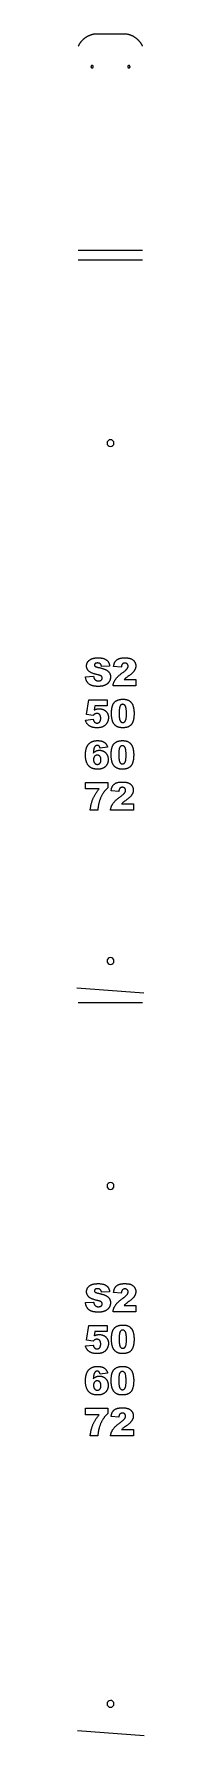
# Model space of a CAD drawing. Extents: x 0 to 3.7, y 1.3 to 93.7.
import ezdxf

# ---------------------------------------------------------------- set-up
doc = ezdxf.new("R2010")
doc.units = 0
for name, color, linetype in [('REAR_LEG', 18, 'CONTINUOUS'), ('T10_COUNTERSINK', 18, 'CONTINUOUS'), ('T3_PROFILE_INSIDE', 18, 'CONTINUOUS'), ('T3_PROFILE_OUTSIDE', 18, 'CONTINUOUS'), ('T5_BEVEL_INSIDE', 18, 'CONTINUOUS'), ('T5_BEVEL_OUTSIDE', 18, 'CONTINUOUS'), ('T8_DRILL', 18, 'CONTINUOUS')]:
    doc.layers.add(name, color=color, linetype=linetype)

msp = doc.modelspace()

# ---------------------------------------------------------------- linework, layer by layer
at = {"layer": 'REAR_LEG'}
for points in [[(0.478, 58.817), (0.919, 58.844), (0.923, 58.818), (0.925, 58.806), (0.928, 58.794), (0.931, 58.782), (0.934, 58.771), (0.937, 58.76), (0.941, 58.75), (0.944, 58.74), (0.948, 58.73), (0.953, 58.721), (0.957, 58.712), (0.962, 58.704), (0.967, 58.696), (0.972, 58.688), (0.977, 58.681), (0.986, 58.67), (0.996, 58.659), (1.006, 58.65), (1.017, 58.641), (1.028, 58.633), (1.04, 58.625), (1.052, 58.619), (1.064, 58.612), (1.077, 58.607), (1.091, 58.603), (1.105, 58.599), (1.119, 58.595), (1.134, 58.593), (1.149, 58.591), (1.165, 58.59), (1.182, 58.59), (1.194, 58.59), (1.206, 58.59), (1.217, 58.591), (1.229, 58.593), (1.239, 58.594), (1.25, 58.596), (1.26, 58.599), (1.27, 58.601), (1.279, 58.604), (1.288, 58.608), (1.297, 58.612), (1.305, 58.616), (1.313, 58.62), (1.321, 58.625), (1.328, 58.631), (1.335, 58.636), (1.341, 58.642), (1.347, 58.648), (1.353, 58.654), (1.358, 58.66), (1.363, 58.667), (1.367, 58.673), (1.371, 58.68), (1.375, 58.687), (1.378, 58.693), (1.381, 58.7), (1.383, 58.707), (1.385, 58.714), (1.387, 58.722), (1.388, 58.729), (1.388, 58.737), (1.388, 58.744), (1.388, 58.751), (1.388, 58.759), (1.387, 58.766), (1.385, 58.773), (1.383, 58.779), (1.381, 58.786), (1.379, 58.793), (1.376, 58.799), (1.372, 58.806), (1.368, 58.812), (1.364, 58.819), (1.36, 58.825), (1.355, 58.831), (1.349, 58.837), (1.344, 58.843), (1.337, 58.849), (1.33, 58.854), (1.322, 58.86), (1.313, 58.866), (1.303, 58.871), (1.292, 58.877), (1.28, 58.882), (1.267, 58.888), (1.252, 58.893), (1.237, 58.899), (1.221, 58.904), (1.203, 58.909), (1.185, 58.915), (1.165, 58.92), (1.144, 58.925), (1.1, 58.936), (1.063, 58.944), (1.026, 58.953), (0.992, 58.963), (0.958, 58.973), (0.926, 58.983), (0.896, 58.993), (0.867, 59.004), (0.839, 59.015), (0.812, 59.027), (0.787, 59.039), (0.763, 59.051), (0.741, 59.064), (0.72, 59.077), (0.7, 59.09), (0.682, 59.104), (0.665, 59.118), (0.649, 59.132), (0.634, 59.147), (0.621, 59.162), (0.608, 59.178), (0.596, 59.195), (0.585, 59.212), (0.576, 59.229), (0.567, 59.247), (0.559, 59.265), (0.553, 59.284), (0.547, 59.303), (0.542, 59.323), (0.539, 59.343), (0.536, 59.364), (0.535, 59.385), (0.534, 59.407), (0.534, 59.422), (0.535, 59.436), (0.536, 59.45), (0.538, 59.464), (0.541, 59.478), (0.544, 59.492), (0.547, 59.506), (0.551, 59.52), (0.555, 59.533), (0.56, 59.547), (0.566, 59.56), (0.572, 59.573), (0.578, 59.587), (0.585, 59.6), (0.593, 59.613), (0.601, 59.626), (0.61, 59.638), (0.619, 59.651), (0.629, 59.663), (0.639, 59.674), (0.65, 59.686), (0.661, 59.697), (0.673, 59.707), (0.685, 59.718), (0.698, 59.727), (0.711, 59.737), (0.725, 59.746), (0.74, 59.755), (0.755, 59.764), (0.77, 59.772), (0.786, 59.78), (0.803, 59.787), (0.82, 59.794), (0.838, 59.801), (0.857, 59.807), (0.876, 59.813), (0.897, 59.818), (0.918, 59.823), (0.94, 59.828), (0.962, 59.831), (0.986, 59.835), (1.01, 59.838), (1.035, 59.84), (1.061, 59.843), (1.087, 59.844), (1.115, 59.845), (1.143, 59.846), (1.172, 59.846), (1.207, 59.846), (1.241, 59.845), (1.275, 59.842), (1.307, 59.84), (1.338, 59.836), (1.368, 59.831), (1.397, 59.826), (1.425, 59.819), (1.452, 59.812), (1.478, 59.804), (1.502, 59.796), (1.526, 59.786), (1.537, 59.781), (1.549, 59.776), (1.56, 59.77), (1.57, 59.764), (1.581, 59.758), (1.591, 59.752), (1.6, 59.746), (1.61, 59.739), (1.619, 59.732), (1.628, 59.725), (1.637, 59.718), (1.646, 59.711), (1.654, 59.703), (1.662, 59.695), (1.67, 59.686), (1.678, 59.678), (1.685, 59.669), (1.692, 59.66), (1.699, 59.651), (1.706, 59.641), (1.712, 59.632), (1.719, 59.622), (1.725, 59.611), (1.73, 59.601), (1.736, 59.59), (1.741, 59.579), (1.746, 59.568), (1.751, 59.556), (1.755, 59.545), (1.76, 59.533), (1.764, 59.52), (1.768, 59.508), (1.775, 59.482), (1.78, 59.455), (1.786, 59.428), (1.79, 59.399), (1.353, 59.373), (1.35, 59.386), (1.348, 59.398), (1.345, 59.41), (1.342, 59.421), (1.338, 59.431), (1.334, 59.442), (1.33, 59.452), (1.326, 59.461), (1.321, 59.47), (1.316, 59.479), (1.311, 59.487), (1.305, 59.494), (1.299, 59.502), (1.293, 59.508), (1.286, 59.515), (1.28, 59.521), (1.272, 59.526), (1.265, 59.532), (1.257, 59.536), (1.249, 59.541), (1.241, 59.545), (1.232, 59.549), (1.223, 59.552), (1.213, 59.555), (1.203, 59.558), (1.193, 59.56), (1.183, 59.562), (1.172, 59.564), (1.161, 59.565), (1.149, 59.566), (1.138, 59.567), (1.126, 59.567), (1.106, 59.566), (1.088, 59.565), (1.079, 59.564), (1.071, 59.562), (1.062, 59.56), (1.055, 59.558), (1.047, 59.556), (1.04, 59.553), (1.033, 59.551), (1.027, 59.548), (1.021, 59.544), (1.015, 59.541), (1.009, 59.537), (1.004, 59.533), (0.999, 59.528), (0.994, 59.524), (0.99, 59.519), (0.986, 59.515), (0.982, 59.51), (0.979, 59.505), (0.976, 59.5), (0.973, 59.495), (0.971, 59.489), (0.969, 59.484), (0.967, 59.478), (0.965, 59.473), (0.964, 59.467), (0.963, 59.461), (0.963, 59.455), (0.963, 59.449), (0.963, 59.44), (0.965, 59.432), (0.968, 59.423), (0.971, 59.415), (0.976, 59.407), (0.982, 59.4), (0.989, 59.392), (0.997, 59.385), (1.001, 59.381), (1.006, 59.377), (1.012, 59.374), (1.019, 59.37), (1.026, 59.367), (1.034, 59.363), (1.052, 59.356), (1.073, 59.349), (1.096, 59.343), (1.123, 59.336), (1.152, 59.329), (1.189, 59.321), (1.225, 59.313), (1.26, 59.305), (1.293, 59.297), (1.325, 59.288), (1.356, 59.28), (1.385, 59.272), (1.413, 59.264), (1.439, 59.255), (1.465, 59.247), (1.488, 59.239), (1.511, 59.23), (1.532, 59.222), (1.552, 59.214), (1.57, 59.205), (1.587, 59.197), (1.604, 59.188), (1.619, 59.18), (1.634, 59.171), (1.649, 59.161), (1.663, 59.152), (1.676, 59.142), (1.689, 59.132), (1.701, 59.122), (1.713, 59.111), (1.724, 59.101), (1.734, 59.09), (1.744, 59.078), (1.754, 59.067), (1.763, 59.055), (1.771, 59.043), (1.779, 59.031), (1.786, 59.018), (1.793, 59.006), (1.799, 58.993), (1.805, 58.98), (1.81, 58.966), (1.815, 58.953), (1.82, 58.939), (1.824, 58.926), (1.827, 58.912), (1.83, 58.897), (1.833, 58.883), (1.835, 58.869), (1.837, 58.854), (1.838, 58.839), (1.838, 58.824), (1.839, 58.809), (1.838, 58.791), (1.837, 58.773), (1.836, 58.755), (1.834, 58.738), (1.831, 58.721), (1.827, 58.704), (1.823, 58.687), (1.819, 58.67), (1.813, 58.654), (1.808, 58.637), (1.801, 58.621), (1.794, 58.605), (1.786, 58.589), (1.778, 58.573), (1.769, 58.558), (1.759, 58.543), (1.749, 58.528), (1.738, 58.513), (1.727, 58.499), (1.715, 58.485), (1.703, 58.472), (1.69, 58.46), (1.677, 58.447), (1.663, 58.436), (1.649, 58.424), (1.634, 58.413), (1.619, 58.403), (1.603, 58.393), (1.587, 58.384), (1.571, 58.375), (1.553, 58.366), (1.536, 58.358), (1.518, 58.35), (1.499, 58.343), (1.479, 58.337), (1.46, 58.33), (1.439, 58.325), (1.418, 58.32), (1.396, 58.315), (1.374, 58.311), (1.351, 58.307), (1.328, 58.304), (1.304, 58.301), (1.279, 58.299), (1.254, 58.297), (1.228, 58.296), (1.202, 58.295), (1.175, 58.295), (1.128, 58.296), (1.105, 58.296), (1.083, 58.297), (1.061, 58.299), (1.039, 58.3), (1.018, 58.302), (0.998, 58.304), (0.978, 58.307), (0.958, 58.309), (0.939, 58.312), (0.921, 58.316), (0.903, 58.319), (0.885, 58.323), (0.868, 58.327), (0.851, 58.332), (0.834, 58.337), (0.819, 58.342), (0.803, 58.347), (0.788, 58.353), (0.774, 58.358), (0.76, 58.365), (0.746, 58.371), (0.733, 58.378), (0.72, 58.385), (0.708, 58.392), (0.696, 58.4), (0.685, 58.408), (0.674, 58.416), (0.664, 58.425), (0.654, 58.433), (0.645, 58.442), (0.627, 58.461), (0.61, 58.48), (0.594, 58.5), (0.579, 58.521), (0.565, 58.542), (0.552, 58.564), (0.54, 58.587), (0.529, 58.61), (0.519, 58.633), (0.51, 58.658), (0.502, 58.683), (0.496, 58.708), (0.49, 58.734), (0.485, 58.761), (0.481, 58.789)], [(3.224, 58.321), (1.974, 58.321), (1.977, 58.344), (1.98, 58.367), (1.985, 58.389), (1.99, 58.412), (1.996, 58.434), (2.002, 58.456), (2.009, 58.478), (2.017, 58.5), (2.026, 58.522), (2.035, 58.544), (2.045, 58.565), (2.055, 58.586), (2.066, 58.607), (2.078, 58.628), (2.091, 58.649), (2.104, 58.669), (2.119, 58.69), (2.134, 58.711), (2.152, 58.732), (2.171, 58.754), (2.191, 58.777), (2.213, 58.8), (2.236, 58.823), (2.261, 58.847), (2.287, 58.871), (2.315, 58.896), (2.344, 58.921), (2.375, 58.947), (2.407, 58.973), (2.441, 59), (2.476, 59.027), (2.513, 59.054), (2.557, 59.087), (2.596, 59.118), (2.632, 59.147), (2.663, 59.174), (2.677, 59.187), (2.69, 59.199), (2.702, 59.21), (2.713, 59.222), (2.723, 59.232), (2.732, 59.242), (2.74, 59.252), (2.747, 59.261), (2.759, 59.278), (2.765, 59.287), (2.77, 59.296), (2.774, 59.304), (2.778, 59.313), (2.782, 59.321), (2.786, 59.33), (2.789, 59.338), (2.791, 59.346), (2.793, 59.355), (2.795, 59.363), (2.797, 59.371), (2.798, 59.379), (2.798, 59.387), (2.798, 59.395), (2.798, 59.403), (2.798, 59.412), (2.797, 59.42), (2.795, 59.428), (2.793, 59.436), (2.791, 59.444), (2.789, 59.451), (2.786, 59.459), (2.782, 59.466), (2.779, 59.473), (2.774, 59.48), (2.77, 59.487), (2.765, 59.493), (2.76, 59.5), (2.754, 59.506), (2.748, 59.512), (2.741, 59.518), (2.735, 59.524), (2.728, 59.529), (2.721, 59.533), (2.714, 59.538), (2.706, 59.542), (2.698, 59.545), (2.691, 59.549), (2.683, 59.551), (2.674, 59.554), (2.666, 59.556), (2.657, 59.558), (2.648, 59.559), (2.639, 59.56), (2.63, 59.561), (2.62, 59.561), (2.611, 59.561), (2.601, 59.56), (2.591, 59.559), (2.582, 59.558), (2.573, 59.556), (2.565, 59.554), (2.556, 59.551), (2.548, 59.548), (2.54, 59.545), (2.532, 59.541), (2.524, 59.537), (2.517, 59.533), (2.51, 59.528), (2.503, 59.522), (2.496, 59.517), (2.49, 59.511), (2.484, 59.504), (2.478, 59.497), (2.472, 59.489), (2.467, 59.481), (2.462, 59.472), (2.457, 59.462), (2.452, 59.452), (2.448, 59.441), (2.443, 59.43), (2.44, 59.418), (2.436, 59.405), (2.433, 59.392), (2.43, 59.378), (2.427, 59.364), (2.424, 59.349), (2.422, 59.334), (2.004, 59.367), (2.008, 59.389), (2.011, 59.41), (2.015, 59.431), (2.019, 59.451), (2.024, 59.47), (2.029, 59.488), (2.034, 59.507), (2.039, 59.524), (2.045, 59.541), (2.051, 59.557), (2.058, 59.573), (2.064, 59.588), (2.071, 59.602), (2.079, 59.616), (2.086, 59.629), (2.094, 59.642), (2.103, 59.654), (2.112, 59.666), (2.121, 59.677), (2.131, 59.689), (2.141, 59.699), (2.151, 59.71), (2.162, 59.72), (2.173, 59.729), (2.185, 59.739), (2.197, 59.748), (2.21, 59.756), (2.223, 59.764), (2.236, 59.772), (2.25, 59.78), (2.264, 59.787), (2.279, 59.794), (2.294, 59.8), (2.31, 59.806), (2.327, 59.811), (2.344, 59.817), (2.363, 59.821), (2.381, 59.826), (2.401, 59.83), (2.421, 59.833), (2.442, 59.836), (2.464, 59.839), (2.486, 59.841), (2.509, 59.843), (2.533, 59.844), (2.558, 59.845), (2.583, 59.846), (2.609, 59.846), (2.636, 59.846), (2.663, 59.845), (2.688, 59.844), (2.713, 59.843), (2.737, 59.841), (2.76, 59.839), (2.783, 59.837), (2.805, 59.834), (2.826, 59.83), (2.846, 59.827), (2.865, 59.823), (2.884, 59.818), (2.902, 59.813), (2.919, 59.808), (2.936, 59.802), (2.951, 59.796), (2.966, 59.79), (2.981, 59.783), (2.995, 59.775), (3.009, 59.768), (3.023, 59.759), (3.036, 59.751), (3.048, 59.742), (3.061, 59.733), (3.072, 59.723), (3.084, 59.712), (3.095, 59.702), (3.105, 59.691), (3.116, 59.679), (3.125, 59.667), (3.135, 59.655), (3.144, 59.642), (3.152, 59.629), (3.16, 59.616), (3.168, 59.602), (3.174, 59.589), (3.181, 59.575), (3.186, 59.561), (3.192, 59.546), (3.196, 59.532), (3.2, 59.517), (3.204, 59.502), (3.207, 59.487), (3.209, 59.472), (3.211, 59.457), (3.213, 59.441), (3.214, 59.425), (3.214, 59.409), (3.214, 59.392), (3.213, 59.375), (3.211, 59.358), (3.209, 59.342), (3.206, 59.325), (3.203, 59.308), (3.198, 59.292), (3.194, 59.275), (3.188, 59.259), (3.182, 59.243), (3.176, 59.227), (3.169, 59.211), (3.161, 59.195), (3.152, 59.179), (3.143, 59.163), (3.134, 59.147), (3.123, 59.132), (3.111, 59.116), (3.099, 59.1), (3.085, 59.083), (3.07, 59.067), (3.055, 59.05), (3.038, 59.033), (3.02, 59.016), (3.002, 58.999), (2.982, 58.982), (2.961, 58.964), (2.939, 58.946), (2.916, 58.928), (2.892, 58.91), (2.867, 58.892), (2.841, 58.873), (2.784, 58.833), (2.736, 58.799), (2.7, 58.772), (2.685, 58.761), (2.673, 58.751), (2.651, 58.733), (2.627, 58.711), (2.601, 58.687), (2.573, 58.66), (3.224, 58.66)], [(0.664, 57.571), (1.653, 57.571), (1.653, 57.238), (0.983, 57.238), (0.947, 57.013), (0.965, 57.021), (0.982, 57.028), (0.999, 57.035), (1.017, 57.042), (1.034, 57.048), (1.051, 57.053), (1.068, 57.058), (1.085, 57.062), (1.102, 57.066), (1.119, 57.069), (1.136, 57.072), (1.153, 57.074), (1.17, 57.076), (1.186, 57.077), (1.203, 57.078), (1.22, 57.078), (1.247, 57.078), (1.275, 57.076), (1.301, 57.074), (1.327, 57.07), (1.352, 57.065), (1.377, 57.059), (1.389, 57.056), (1.4, 57.052), (1.412, 57.049), (1.424, 57.044), (1.435, 57.04), (1.446, 57.035), (1.457, 57.03), (1.468, 57.025), (1.479, 57.02), (1.489, 57.014), (1.499, 57.008), (1.51, 57.002), (1.52, 56.995), (1.529, 56.989), (1.539, 56.982), (1.549, 56.974), (1.558, 56.967), (1.567, 56.959), (1.576, 56.951), (1.585, 56.942), (1.602, 56.925), (1.618, 56.907), (1.633, 56.889), (1.64, 56.879), (1.646, 56.87), (1.653, 56.86), (1.659, 56.85), (1.665, 56.84), (1.67, 56.83), (1.676, 56.82), (1.681, 56.81), (1.686, 56.799), (1.69, 56.789), (1.694, 56.778), (1.698, 56.767), (1.702, 56.756), (1.705, 56.745), (1.711, 56.722), (1.716, 56.699), (1.72, 56.675), (1.723, 56.65), (1.725, 56.625), (1.725, 56.6), (1.725, 56.581), (1.724, 56.563), (1.723, 56.546), (1.721, 56.528), (1.718, 56.51), (1.715, 56.492), (1.711, 56.475), (1.707, 56.457), (1.702, 56.44), (1.697, 56.422), (1.691, 56.405), (1.685, 56.388), (1.677, 56.371), (1.67, 56.354), (1.662, 56.337), (1.653, 56.32), (1.644, 56.304), (1.634, 56.288), (1.624, 56.272), (1.613, 56.257), (1.602, 56.243), (1.59, 56.229), (1.578, 56.215), (1.566, 56.202), (1.553, 56.19), (1.539, 56.178), (1.525, 56.166), (1.511, 56.155), (1.496, 56.144), (1.481, 56.134), (1.465, 56.125), (1.448, 56.116), (1.431, 56.107), (1.414, 56.099), (1.396, 56.092), (1.377, 56.085), (1.358, 56.078), (1.339, 56.073), (1.318, 56.067), (1.297, 56.063), (1.276, 56.059), (1.254, 56.055), (1.231, 56.052), (1.208, 56.049), (1.184, 56.048), (1.16, 56.046), (1.135, 56.045), (1.109, 56.045), (1.073, 56.045), (1.038, 56.047), (1.004, 56.049), (0.971, 56.052), (0.94, 56.056), (0.91, 56.061), (0.882, 56.067), (0.855, 56.073), (0.829, 56.081), (0.804, 56.089), (0.78, 56.098), (0.757, 56.108), (0.746, 56.114), (0.735, 56.119), (0.724, 56.125), (0.714, 56.131), (0.704, 56.137), (0.694, 56.144), (0.684, 56.15), (0.675, 56.157), (0.657, 56.171), (0.639, 56.186), (0.623, 56.201), (0.608, 56.217), (0.593, 56.233), (0.579, 56.249), (0.567, 56.266), (0.555, 56.283), (0.543, 56.302), (0.533, 56.321), (0.522, 56.341), (0.512, 56.363), (0.503, 56.385), (0.494, 56.409), (0.486, 56.434), (0.478, 56.459), (0.899, 56.505), (0.901, 56.493), (0.904, 56.481), (0.907, 56.469), (0.91, 56.458), (0.913, 56.447), (0.917, 56.436), (0.921, 56.426), (0.925, 56.416), (0.93, 56.407), (0.935, 56.398), (0.94, 56.389), (0.945, 56.381), (0.951, 56.373), (0.958, 56.365), (0.964, 56.358), (0.971, 56.351), (0.978, 56.345), (0.985, 56.339), (0.993, 56.334), (1, 56.328), (1.008, 56.324), (1.016, 56.319), (1.024, 56.315), (1.033, 56.312), (1.041, 56.309), (1.05, 56.306), (1.059, 56.304), (1.068, 56.302), (1.077, 56.301), (1.086, 56.3), (1.095, 56.299), (1.105, 56.299), (1.116, 56.299), (1.126, 56.3), (1.137, 56.301), (1.147, 56.303), (1.156, 56.305), (1.166, 56.308), (1.175, 56.311), (1.184, 56.315), (1.193, 56.32), (1.202, 56.325), (1.21, 56.33), (1.219, 56.336), (1.226, 56.342), (1.234, 56.349), (1.242, 56.357), (1.249, 56.365), (1.256, 56.373), (1.262, 56.382), (1.268, 56.392), (1.274, 56.402), (1.279, 56.412), (1.283, 56.423), (1.288, 56.435), (1.291, 56.447), (1.295, 56.46), (1.298, 56.473), (1.3, 56.486), (1.302, 56.5), (1.304, 56.515), (1.305, 56.53), (1.305, 56.546), (1.306, 56.562), (1.305, 56.578), (1.305, 56.594), (1.304, 56.61), (1.302, 56.624), (1.3, 56.639), (1.298, 56.652), (1.295, 56.665), (1.291, 56.678), (1.287, 56.69), (1.283, 56.701), (1.279, 56.712), (1.273, 56.723), (1.268, 56.732), (1.262, 56.741), (1.255, 56.75), (1.248, 56.758), (1.241, 56.766), (1.233, 56.773), (1.225, 56.779), (1.217, 56.786), (1.209, 56.791), (1.2, 56.796), (1.191, 56.801), (1.182, 56.805), (1.172, 56.809), (1.162, 56.812), (1.152, 56.815), (1.141, 56.817), (1.13, 56.818), (1.119, 56.82), (1.108, 56.82), (1.096, 56.821), (1.081, 56.82), (1.066, 56.819), (1.051, 56.816), (1.037, 56.813), (1.022, 56.809), (1.008, 56.804), (0.993, 56.798), (0.979, 56.791), (0.969, 56.785), (0.958, 56.778), (0.947, 56.77), (0.935, 56.761), (0.924, 56.751), (0.912, 56.739), (0.9, 56.727), (0.887, 56.713), (0.532, 56.764)], [(1.893, 56.827), (1.893, 56.853), (1.894, 56.879), (1.894, 56.905), (1.895, 56.93), (1.897, 56.954), (1.898, 56.978), (1.9, 57.002), (1.903, 57.025), (1.905, 57.047), (1.908, 57.069), (1.911, 57.09), (1.915, 57.111), (1.918, 57.132), (1.922, 57.152), (1.927, 57.171), (1.931, 57.19), (1.936, 57.209), (1.942, 57.227), (1.947, 57.244), (1.953, 57.261), (1.959, 57.278), (1.966, 57.293), (1.972, 57.309), (1.98, 57.324), (1.987, 57.338), (1.995, 57.352), (2.003, 57.366), (2.011, 57.379), (2.019, 57.391), (2.028, 57.403), (2.037, 57.414), (2.047, 57.425), (2.057, 57.436), (2.067, 57.446), (2.077, 57.456), (2.088, 57.465), (2.099, 57.475), (2.11, 57.483), (2.122, 57.492), (2.134, 57.5), (2.146, 57.508), (2.159, 57.515), (2.172, 57.523), (2.185, 57.529), (2.199, 57.536), (2.212, 57.542), (2.227, 57.548), (2.241, 57.553), (2.256, 57.559), (2.271, 57.563), (2.287, 57.568), (2.302, 57.572), (2.318, 57.576), (2.335, 57.58), (2.352, 57.583), (2.369, 57.586), (2.386, 57.588), (2.404, 57.59), (2.421, 57.592), (2.44, 57.594), (2.458, 57.595), (2.477, 57.596), (2.496, 57.596), (2.516, 57.596), (2.553, 57.596), (2.571, 57.595), (2.588, 57.594), (2.605, 57.593), (2.622, 57.591), (2.638, 57.589), (2.654, 57.587), (2.669, 57.584), (2.684, 57.582), (2.699, 57.579), (2.713, 57.575), (2.726, 57.572), (2.74, 57.568), (2.752, 57.563), (2.765, 57.559), (2.788, 57.549), (2.811, 57.539), (2.833, 57.528), (2.853, 57.516), (2.872, 57.503), (2.881, 57.497), (2.89, 57.49), (2.899, 57.483), (2.907, 57.476), (2.915, 57.469), (2.923, 57.462), (2.938, 57.447), (2.952, 57.431), (2.966, 57.416), (2.978, 57.4), (2.99, 57.384), (3.001, 57.368), (3.011, 57.352), (3.02, 57.336), (3.029, 57.319), (3.037, 57.301), (3.044, 57.283), (3.052, 57.264), (3.059, 57.245), (3.065, 57.224), (3.071, 57.203), (3.077, 57.182), (3.082, 57.161), (3.087, 57.14), (3.091, 57.118), (3.095, 57.097), (3.099, 57.076), (3.102, 57.054), (3.105, 57.032), (3.108, 57.01), (3.111, 56.988), (3.113, 56.966), (3.115, 56.944), (3.116, 56.922), (3.117, 56.9), (3.118, 56.877), (3.119, 56.855), (3.119, 56.832), (3.118, 56.782), (3.117, 56.733), (3.114, 56.686), (3.112, 56.664), (3.11, 56.641), (3.108, 56.62), (3.105, 56.598), (3.102, 56.577), (3.099, 56.556), (3.096, 56.536), (3.092, 56.517), (3.088, 56.497), (3.084, 56.478), (3.08, 56.46), (3.075, 56.442), (3.07, 56.424), (3.065, 56.407), (3.059, 56.39), (3.053, 56.374), (3.047, 56.358), (3.041, 56.343), (3.034, 56.328), (3.028, 56.313), (3.02, 56.299), (3.013, 56.285), (3.005, 56.272), (2.997, 56.259), (2.989, 56.246), (2.981, 56.234), (2.972, 56.223), (2.963, 56.211), (2.953, 56.201), (2.943, 56.19), (2.933, 56.18), (2.922, 56.17), (2.911, 56.161), (2.899, 56.152), (2.887, 56.143), (2.875, 56.135), (2.862, 56.127), (2.849, 56.119), (2.835, 56.112), (2.822, 56.105), (2.807, 56.098), (2.793, 56.092), (2.777, 56.087), (2.762, 56.081), (2.746, 56.076), (2.73, 56.072), (2.713, 56.067), (2.696, 56.064), (2.679, 56.06), (2.661, 56.057), (2.643, 56.054), (2.624, 56.052), (2.605, 56.05), (2.586, 56.048), (2.566, 56.047), (2.546, 56.046), (2.526, 56.045), (2.505, 56.045), (2.481, 56.045), (2.459, 56.046), (2.436, 56.047), (2.415, 56.049), (2.394, 56.051), (2.373, 56.054), (2.353, 56.057), (2.334, 56.06), (2.315, 56.064), (2.297, 56.069), (2.279, 56.074), (2.262, 56.079), (2.245, 56.085), (2.229, 56.091), (2.214, 56.098), (2.199, 56.105), (2.184, 56.113), (2.17, 56.121), (2.157, 56.13), (2.143, 56.139), (2.13, 56.149), (2.117, 56.159), (2.105, 56.169), (2.093, 56.18), (2.081, 56.191), (2.069, 56.203), (2.058, 56.215), (2.047, 56.228), (2.037, 56.241), (2.027, 56.254), (2.017, 56.268), (2.008, 56.282), (2.001, 56.293), (1.994, 56.304), (1.988, 56.316), (1.982, 56.328), (1.976, 56.34), (1.97, 56.353), (1.965, 56.367), (1.959, 56.381), (1.954, 56.395), (1.949, 56.41), (1.944, 56.425), (1.94, 56.441), (1.935, 56.457), (1.931, 56.474), (1.923, 56.509), (1.916, 56.545), (1.91, 56.583), (1.905, 56.621), (1.9, 56.66), (1.897, 56.701), (1.895, 56.742), (1.893, 56.784)], [(2.306, 56.826), (2.306, 56.791), (2.307, 56.757), (2.308, 56.725), (2.309, 56.694), (2.311, 56.664), (2.313, 56.636), (2.316, 56.61), (2.319, 56.585), (2.322, 56.561), (2.326, 56.539), (2.33, 56.518), (2.335, 56.498), (2.34, 56.48), (2.345, 56.463), (2.351, 56.448), (2.357, 56.434), (2.363, 56.422), (2.37, 56.41), (2.378, 56.399), (2.385, 56.388), (2.393, 56.379), (2.401, 56.37), (2.41, 56.363), (2.419, 56.356), (2.428, 56.35), (2.438, 56.344), (2.448, 56.34), (2.459, 56.336), (2.469, 56.333), (2.48, 56.331), (2.492, 56.33), (2.504, 56.329), (2.512, 56.33), (2.519, 56.33), (2.527, 56.331), (2.534, 56.332), (2.542, 56.334), (2.549, 56.336), (2.556, 56.338), (2.563, 56.341), (2.57, 56.344), (2.576, 56.347), (2.583, 56.351), (2.589, 56.355), (2.596, 56.359), (2.602, 56.364), (2.608, 56.369), (2.614, 56.374), (2.619, 56.38), (2.625, 56.386), (2.63, 56.393), (2.635, 56.399), (2.64, 56.407), (2.645, 56.415), (2.65, 56.423), (2.654, 56.431), (2.658, 56.44), (2.662, 56.45), (2.666, 56.46), (2.67, 56.47), (2.673, 56.48), (2.676, 56.491), (2.682, 56.515), (2.685, 56.527), (2.687, 56.54), (2.692, 56.569), (2.696, 56.602), (2.699, 56.638), (2.701, 56.677), (2.703, 56.719), (2.704, 56.765), (2.704, 56.814), (2.704, 56.851), (2.704, 56.886), (2.703, 56.92), (2.701, 56.952), (2.699, 56.982), (2.697, 57.011), (2.695, 57.038), (2.692, 57.064), (2.688, 57.089), (2.685, 57.111), (2.68, 57.133), (2.676, 57.152), (2.671, 57.171), (2.666, 57.187), (2.66, 57.202), (2.654, 57.216), (2.647, 57.229), (2.64, 57.24), (2.633, 57.251), (2.625, 57.261), (2.617, 57.27), (2.609, 57.279), (2.6, 57.286), (2.59, 57.293), (2.581, 57.299), (2.571, 57.304), (2.56, 57.309), (2.549, 57.312), (2.538, 57.315), (2.526, 57.317), (2.514, 57.319), (2.502, 57.319), (2.489, 57.319), (2.477, 57.317), (2.465, 57.315), (2.454, 57.312), (2.443, 57.309), (2.432, 57.304), (2.422, 57.299), (2.413, 57.293), (2.404, 57.286), (2.395, 57.278), (2.387, 57.269), (2.379, 57.26), (2.372, 57.25), (2.365, 57.239), (2.358, 57.227), (2.352, 57.214), (2.347, 57.2), (2.342, 57.185), (2.337, 57.168), (2.332, 57.15), (2.328, 57.131), (2.324, 57.11), (2.321, 57.088), (2.318, 57.065), (2.315, 57.04), (2.313, 57.013), (2.311, 56.985), (2.309, 56.956), (2.308, 56.926), (2.307, 56.894), (2.306, 56.86)], [(1.682, 54.983), (1.268, 54.932), (1.263, 54.953), (1.258, 54.972), (1.252, 54.99), (1.249, 54.998), (1.246, 55.006), (1.242, 55.013), (1.239, 55.021), (1.235, 55.027), (1.231, 55.033), (1.227, 55.039), (1.222, 55.045), (1.218, 55.05), (1.213, 55.055), (1.208, 55.059), (1.203, 55.063), (1.198, 55.067), (1.193, 55.07), (1.187, 55.073), (1.182, 55.076), (1.176, 55.079), (1.17, 55.081), (1.164, 55.084), (1.158, 55.085), (1.152, 55.087), (1.145, 55.088), (1.132, 55.09), (1.118, 55.09), (1.106, 55.09), (1.094, 55.089), (1.082, 55.087), (1.071, 55.084), (1.059, 55.08), (1.049, 55.076), (1.038, 55.071), (1.028, 55.065), (1.019, 55.058), (1.009, 55.05), (1, 55.042), (0.992, 55.033), (0.983, 55.023), (0.976, 55.012), (0.968, 55), (0.961, 54.988), (0.956, 54.978), (0.951, 54.967), (0.946, 54.955), (0.942, 54.941), (0.937, 54.926), (0.933, 54.909), (0.929, 54.892), (0.925, 54.872), (0.922, 54.852), (0.918, 54.83), (0.915, 54.807), (0.911, 54.783), (0.908, 54.758), (0.906, 54.731), (0.9, 54.673), (0.919, 54.691), (0.938, 54.708), (0.957, 54.724), (0.976, 54.739), (0.995, 54.752), (1.015, 54.764), (1.034, 54.775), (1.054, 54.785), (1.064, 54.789), (1.074, 54.793), (1.084, 54.797), (1.095, 54.801), (1.106, 54.804), (1.116, 54.807), (1.128, 54.81), (1.139, 54.812), (1.15, 54.814), (1.162, 54.816), (1.174, 54.818), (1.186, 54.819), (1.211, 54.821), (1.236, 54.821), (1.261, 54.821), (1.285, 54.819), (1.309, 54.816), (1.332, 54.812), (1.355, 54.807), (1.367, 54.804), (1.378, 54.801), (1.389, 54.798), (1.4, 54.794), (1.41, 54.79), (1.421, 54.785), (1.432, 54.781), (1.442, 54.776), (1.452, 54.771), (1.463, 54.765), (1.473, 54.76), (1.483, 54.754), (1.492, 54.747), (1.502, 54.741), (1.521, 54.727), (1.54, 54.712), (1.558, 54.695), (1.575, 54.678), (1.584, 54.669), (1.592, 54.66), (1.6, 54.651), (1.608, 54.641), (1.615, 54.631), (1.622, 54.622), (1.629, 54.612), (1.636, 54.602), (1.642, 54.591), (1.648, 54.581), (1.654, 54.571), (1.66, 54.56), (1.665, 54.549), (1.67, 54.538), (1.675, 54.527), (1.679, 54.516), (1.683, 54.504), (1.687, 54.493), (1.691, 54.481), (1.694, 54.469), (1.7, 54.445), (1.705, 54.42), (1.709, 54.395), (1.712, 54.369), (1.713, 54.342), (1.714, 54.315), (1.714, 54.296), (1.713, 54.278), (1.711, 54.26), (1.709, 54.242), (1.707, 54.225), (1.704, 54.207), (1.7, 54.19), (1.696, 54.173), (1.692, 54.156), (1.686, 54.139), (1.681, 54.123), (1.674, 54.107), (1.668, 54.091), (1.66, 54.075), (1.652, 54.059), (1.644, 54.044), (1.635, 54.029), (1.625, 54.014), (1.616, 54), (1.605, 53.986), (1.595, 53.973), (1.584, 53.96), (1.572, 53.948), (1.56, 53.936), (1.548, 53.924), (1.535, 53.914), (1.522, 53.903), (1.508, 53.893), (1.494, 53.884), (1.48, 53.875), (1.465, 53.866), (1.449, 53.858), (1.434, 53.85), (1.417, 53.843), (1.401, 53.837), (1.383, 53.83), (1.366, 53.825), (1.347, 53.82), (1.329, 53.815), (1.309, 53.811), (1.29, 53.807), (1.269, 53.804), (1.249, 53.801), (1.227, 53.799), (1.206, 53.797), (1.184, 53.796), (1.161, 53.795), (1.138, 53.795), (1.11, 53.795), (1.083, 53.796), (1.057, 53.798), (1.031, 53.8), (1.006, 53.803), (0.981, 53.806), (0.958, 53.81), (0.935, 53.814), (0.913, 53.819), (0.891, 53.825), (0.87, 53.831), (0.85, 53.838), (0.831, 53.846), (0.812, 53.854), (0.794, 53.862), (0.777, 53.872), (0.76, 53.882), (0.743, 53.892), (0.728, 53.904), (0.712, 53.916), (0.697, 53.929), (0.682, 53.942), (0.668, 53.956), (0.654, 53.971), (0.641, 53.987), (0.628, 54.003), (0.615, 54.021), (0.603, 54.038), (0.592, 54.057), (0.58, 54.076), (0.57, 54.096), (0.559, 54.117), (0.549, 54.138), (0.54, 54.161), (0.532, 54.184), (0.524, 54.208), (0.516, 54.233), (0.51, 54.258), (0.504, 54.285), (0.498, 54.312), (0.493, 54.341), (0.489, 54.37), (0.486, 54.4), (0.483, 54.431), (0.481, 54.462), (0.479, 54.495), (0.478, 54.528), (0.478, 54.562), (0.478, 54.588), (0.479, 54.612), (0.479, 54.637), (0.481, 54.661), (0.482, 54.684), (0.484, 54.707), (0.486, 54.73), (0.489, 54.752), (0.491, 54.774), (0.495, 54.795), (0.498, 54.816), (0.502, 54.837), (0.506, 54.857), (0.511, 54.876), (0.515, 54.895), (0.521, 54.914), (0.526, 54.933), (0.532, 54.951), (0.538, 54.968), (0.545, 54.985), (0.551, 55.002), (0.559, 55.018), (0.566, 55.034), (0.574, 55.049), (0.582, 55.064), (0.591, 55.079), (0.599, 55.093), (0.609, 55.107), (0.618, 55.12), (0.628, 55.133), (0.638, 55.145), (0.649, 55.157), (0.66, 55.169), (0.671, 55.18), (0.682, 55.191), (0.693, 55.202), (0.705, 55.212), (0.717, 55.222), (0.73, 55.231), (0.742, 55.24), (0.755, 55.249), (0.768, 55.257), (0.782, 55.265), (0.795, 55.272), (0.809, 55.28), (0.823, 55.286), (0.838, 55.293), (0.853, 55.299), (0.868, 55.305), (0.883, 55.31), (0.898, 55.315), (0.914, 55.32), (0.93, 55.324), (0.946, 55.328), (0.963, 55.331), (0.979, 55.334), (0.996, 55.337), (1.014, 55.34), (1.031, 55.342), (1.049, 55.343), (1.067, 55.345), (1.085, 55.345), (1.104, 55.346), (1.122, 55.346), (1.145, 55.346), (1.166, 55.346), (1.187, 55.345), (1.207, 55.344), (1.227, 55.342), (1.246, 55.34), (1.265, 55.338), (1.283, 55.336), (1.3, 55.333), (1.317, 55.33), (1.333, 55.327), (1.349, 55.323), (1.364, 55.319), (1.378, 55.314), (1.392, 55.31), (1.405, 55.305), (1.418, 55.299), (1.431, 55.294), (1.443, 55.288), (1.455, 55.282), (1.467, 55.275), (1.478, 55.268), (1.489, 55.261), (1.5, 55.254), (1.511, 55.246), (1.521, 55.238), (1.531, 55.23), (1.541, 55.221), (1.551, 55.212), (1.56, 55.203), (1.569, 55.193), (1.578, 55.184), (1.586, 55.173), (1.594, 55.163), (1.602, 55.152), (1.61, 55.141), (1.617, 55.13), (1.625, 55.118), (1.631, 55.106), (1.638, 55.093), (1.645, 55.081), (1.651, 55.068), (1.657, 55.054), (1.662, 55.041), (1.668, 55.027), (1.673, 55.013), (1.678, 54.998)], [(1.873, 54.577), (1.874, 54.603), (1.874, 54.629), (1.875, 54.655), (1.876, 54.68), (1.877, 54.704), (1.879, 54.728), (1.881, 54.752), (1.883, 54.775), (1.886, 54.797), (1.889, 54.819), (1.892, 54.84), (1.895, 54.861), (1.899, 54.882), (1.903, 54.902), (1.907, 54.921), (1.912, 54.94), (1.917, 54.959), (1.922, 54.977), (1.928, 54.994), (1.934, 55.011), (1.94, 55.028), (1.946, 55.043), (1.953, 55.059), (1.96, 55.074), (1.967, 55.088), (1.975, 55.102), (1.983, 55.116), (1.991, 55.129), (2, 55.141), (2.009, 55.153), (2.018, 55.164), (2.027, 55.175), (2.037, 55.186), (2.047, 55.196), (2.058, 55.206), (2.068, 55.215), (2.08, 55.225), (2.091, 55.233), (2.103, 55.242), (2.115, 55.25), (2.127, 55.258), (2.139, 55.265), (2.152, 55.273), (2.166, 55.279), (2.179, 55.286), (2.193, 55.292), (2.207, 55.298), (2.222, 55.303), (2.237, 55.309), (2.252, 55.313), (2.267, 55.318), (2.283, 55.322), (2.299, 55.326), (2.315, 55.33), (2.332, 55.333), (2.349, 55.336), (2.366, 55.338), (2.384, 55.34), (2.402, 55.342), (2.42, 55.344), (2.439, 55.345), (2.458, 55.346), (2.477, 55.346), (2.497, 55.346), (2.534, 55.346), (2.551, 55.345), (2.569, 55.344), (2.586, 55.343), (2.603, 55.341), (2.619, 55.339), (2.634, 55.337), (2.65, 55.334), (2.665, 55.332), (2.679, 55.329), (2.693, 55.325), (2.707, 55.322), (2.72, 55.318), (2.733, 55.313), (2.745, 55.309), (2.769, 55.299), (2.792, 55.289), (2.813, 55.278), (2.833, 55.266), (2.853, 55.253), (2.862, 55.247), (2.871, 55.24), (2.88, 55.233), (2.888, 55.226), (2.896, 55.219), (2.904, 55.212), (2.919, 55.197), (2.933, 55.181), (2.946, 55.166), (2.959, 55.15), (2.97, 55.134), (2.981, 55.118), (2.991, 55.102), (3.001, 55.086), (3.009, 55.069), (3.017, 55.051), (3.025, 55.033), (3.032, 55.014), (3.039, 54.995), (3.046, 54.974), (3.052, 54.953), (3.057, 54.932), (3.062, 54.911), (3.067, 54.89), (3.072, 54.868), (3.076, 54.847), (3.079, 54.826), (3.083, 54.804), (3.086, 54.782), (3.089, 54.76), (3.091, 54.738), (3.093, 54.716), (3.095, 54.694), (3.097, 54.672), (3.098, 54.65), (3.099, 54.627), (3.099, 54.605), (3.099, 54.582), (3.099, 54.532), (3.097, 54.483), (3.094, 54.436), (3.093, 54.414), (3.091, 54.391), (3.088, 54.37), (3.086, 54.348), (3.083, 54.327), (3.08, 54.306), (3.076, 54.286), (3.073, 54.267), (3.069, 54.247), (3.065, 54.228), (3.06, 54.21), (3.056, 54.192), (3.051, 54.174), (3.045, 54.157), (3.04, 54.14), (3.034, 54.124), (3.028, 54.108), (3.022, 54.093), (3.015, 54.078), (3.008, 54.063), (3.001, 54.049), (2.993, 54.035), (2.986, 54.022), (2.978, 54.009), (2.97, 53.996), (2.961, 53.984), (2.952, 53.973), (2.943, 53.961), (2.933, 53.951), (2.923, 53.94), (2.913, 53.93), (2.902, 53.92), (2.891, 53.911), (2.88, 53.902), (2.868, 53.893), (2.855, 53.885), (2.843, 53.877), (2.829, 53.869), (2.816, 53.862), (2.802, 53.855), (2.788, 53.848), (2.773, 53.842), (2.758, 53.837), (2.743, 53.831), (2.727, 53.826), (2.711, 53.822), (2.694, 53.817), (2.677, 53.814), (2.659, 53.81), (2.642, 53.807), (2.624, 53.804), (2.605, 53.802), (2.586, 53.8), (2.567, 53.798), (2.547, 53.797), (2.527, 53.796), (2.506, 53.795), (2.485, 53.795), (2.462, 53.795), (2.439, 53.796), (2.417, 53.797), (2.395, 53.799), (2.374, 53.801), (2.354, 53.804), (2.334, 53.807), (2.314, 53.81), (2.295, 53.814), (2.277, 53.819), (2.259, 53.824), (2.242, 53.829), (2.226, 53.835), (2.21, 53.841), (2.194, 53.848), (2.179, 53.855), (2.165, 53.863), (2.151, 53.871), (2.137, 53.88), (2.124, 53.889), (2.111, 53.899), (2.098, 53.909), (2.085, 53.919), (2.073, 53.93), (2.061, 53.941), (2.05, 53.953), (2.039, 53.965), (2.028, 53.978), (2.018, 53.991), (2.007, 54.004), (1.998, 54.018), (1.988, 54.032), (1.981, 54.043), (1.975, 54.054), (1.969, 54.066), (1.962, 54.078), (1.957, 54.09), (1.951, 54.103), (1.945, 54.117), (1.94, 54.131), (1.935, 54.145), (1.93, 54.16), (1.925, 54.175), (1.92, 54.191), (1.916, 54.207), (1.912, 54.224), (1.904, 54.259), (1.897, 54.295), (1.89, 54.333), (1.885, 54.371), (1.881, 54.41), (1.878, 54.451), (1.875, 54.492), (1.874, 54.534)], [(2.287, 54.576), (2.287, 54.541), (2.288, 54.507), (2.289, 54.475), (2.29, 54.444), (2.292, 54.414), (2.294, 54.386), (2.297, 54.36), (2.3, 54.335), (2.303, 54.311), (2.307, 54.289), (2.311, 54.268), (2.315, 54.248), (2.32, 54.23), (2.326, 54.213), (2.331, 54.198), (2.337, 54.184), (2.344, 54.172), (2.351, 54.16), (2.358, 54.149), (2.366, 54.138), (2.374, 54.129), (2.382, 54.12), (2.391, 54.113), (2.4, 54.106), (2.409, 54.1), (2.419, 54.094), (2.429, 54.09), (2.439, 54.086), (2.45, 54.083), (2.461, 54.081), (2.472, 54.08), (2.484, 54.079), (2.492, 54.08), (2.5, 54.08), (2.508, 54.081), (2.515, 54.082), (2.522, 54.084), (2.53, 54.086), (2.537, 54.088), (2.544, 54.091), (2.55, 54.094), (2.557, 54.097), (2.564, 54.101), (2.57, 54.105), (2.576, 54.109), (2.582, 54.114), (2.588, 54.119), (2.594, 54.124), (2.6, 54.13), (2.606, 54.136), (2.611, 54.143), (2.616, 54.149), (2.621, 54.157), (2.626, 54.165), (2.63, 54.173), (2.635, 54.181), (2.639, 54.19), (2.643, 54.2), (2.647, 54.21), (2.65, 54.22), (2.654, 54.23), (2.657, 54.241), (2.663, 54.265), (2.666, 54.277), (2.668, 54.29), (2.672, 54.319), (2.676, 54.352), (2.679, 54.388), (2.682, 54.427), (2.683, 54.469), (2.685, 54.515), (2.685, 54.564), (2.685, 54.601), (2.684, 54.636), (2.683, 54.67), (2.682, 54.702), (2.68, 54.732), (2.678, 54.761), (2.675, 54.788), (2.672, 54.814), (2.669, 54.839), (2.665, 54.861), (2.661, 54.883), (2.656, 54.902), (2.651, 54.921), (2.646, 54.937), (2.64, 54.952), (2.634, 54.966), (2.628, 54.979), (2.621, 54.99), (2.613, 55.001), (2.606, 55.011), (2.598, 55.02), (2.589, 55.029), (2.58, 55.036), (2.571, 55.043), (2.561, 55.049), (2.551, 55.054), (2.541, 55.059), (2.53, 55.062), (2.518, 55.065), (2.507, 55.067), (2.495, 55.069), (2.482, 55.069), (2.47, 55.069), (2.457, 55.067), (2.446, 55.065), (2.434, 55.062), (2.423, 55.059), (2.413, 55.054), (2.403, 55.049), (2.393, 55.043), (2.384, 55.036), (2.375, 55.028), (2.367, 55.019), (2.359, 55.01), (2.352, 55), (2.345, 54.989), (2.339, 54.977), (2.333, 54.964), (2.327, 54.95), (2.322, 54.935), (2.317, 54.918), (2.313, 54.9), (2.309, 54.881), (2.305, 54.86), (2.301, 54.838), (2.298, 54.815), (2.296, 54.79), (2.293, 54.763), (2.291, 54.735), (2.29, 54.706), (2.288, 54.676), (2.288, 54.644), (2.287, 54.61)], [(0.915, 54.315), (0.915, 54.3), (0.916, 54.285), (0.917, 54.271), (0.919, 54.257), (0.921, 54.244), (0.923, 54.231), (0.926, 54.218), (0.93, 54.206), (0.934, 54.195), (0.939, 54.183), (0.944, 54.172), (0.949, 54.162), (0.955, 54.152), (0.962, 54.142), (0.969, 54.133), (0.976, 54.124), (0.984, 54.116), (0.992, 54.108), (1, 54.101), (1.009, 54.094), (1.017, 54.088), (1.026, 54.082), (1.035, 54.077), (1.044, 54.072), (1.054, 54.068), (1.064, 54.065), (1.074, 54.062), (1.084, 54.059), (1.094, 54.057), (1.105, 54.056), (1.116, 54.055), (1.127, 54.055), (1.137, 54.055), (1.147, 54.056), (1.156, 54.057), (1.166, 54.059), (1.175, 54.061), (1.184, 54.064), (1.193, 54.067), (1.202, 54.071), (1.21, 54.075), (1.218, 54.079), (1.227, 54.084), (1.234, 54.09), (1.242, 54.096), (1.249, 54.103), (1.257, 54.11), (1.264, 54.117), (1.27, 54.125), (1.277, 54.134), (1.282, 54.143), (1.288, 54.152), (1.293, 54.162), (1.297, 54.173), (1.301, 54.184), (1.305, 54.195), (1.308, 54.207), (1.311, 54.219), (1.314, 54.232), (1.315, 54.246), (1.317, 54.259), (1.318, 54.274), (1.319, 54.288), (1.319, 54.304), (1.319, 54.319), (1.318, 54.334), (1.317, 54.349), (1.315, 54.363), (1.313, 54.377), (1.311, 54.39), (1.308, 54.403), (1.305, 54.415), (1.301, 54.427), (1.297, 54.439), (1.292, 54.449), (1.287, 54.46), (1.281, 54.47), (1.275, 54.479), (1.269, 54.488), (1.262, 54.497), (1.254, 54.505), (1.247, 54.513), (1.239, 54.52), (1.231, 54.526), (1.223, 54.532), (1.215, 54.537), (1.206, 54.542), (1.197, 54.547), (1.188, 54.551), (1.179, 54.554), (1.17, 54.557), (1.16, 54.559), (1.15, 54.561), (1.14, 54.562), (1.13, 54.563), (1.119, 54.563), (1.109, 54.563), (1.098, 54.562), (1.088, 54.561), (1.078, 54.559), (1.068, 54.557), (1.058, 54.554), (1.049, 54.551), (1.039, 54.547), (1.03, 54.543), (1.022, 54.538), (1.013, 54.533), (1.005, 54.527), (0.997, 54.521), (0.989, 54.514), (0.981, 54.507), (0.974, 54.499), (0.966, 54.491), (0.96, 54.482), (0.954, 54.473), (0.948, 54.463), (0.943, 54.453), (0.938, 54.443), (0.933, 54.432), (0.929, 54.421), (0.926, 54.409), (0.923, 54.397), (0.92, 54.384), (0.918, 54.371), (0.917, 54.358), (0.916, 54.344), (0.915, 54.33)], [(0.478, 53.071), (1.694, 53.071), (1.694, 52.789), (1.675, 52.771), (1.656, 52.753), (1.637, 52.735), (1.618, 52.716), (1.6, 52.697), (1.583, 52.679), (1.566, 52.659), (1.549, 52.64), (1.533, 52.621), (1.517, 52.601), (1.501, 52.581), (1.486, 52.561), (1.471, 52.541), (1.457, 52.521), (1.443, 52.5), (1.429, 52.479), (1.414, 52.454), (1.398, 52.428), (1.383, 52.402), (1.368, 52.375), (1.354, 52.348), (1.34, 52.321), (1.327, 52.293), (1.314, 52.265), (1.302, 52.237), (1.289, 52.208), (1.278, 52.179), (1.267, 52.149), (1.256, 52.12), (1.245, 52.089), (1.235, 52.059), (1.226, 52.028), (1.219, 52.004), (1.212, 51.979), (1.205, 51.953), (1.199, 51.927), (1.192, 51.9), (1.187, 51.873), (1.181, 51.845), (1.176, 51.817), (1.171, 51.788), (1.167, 51.759), (1.163, 51.729), (1.159, 51.698), (1.155, 51.667), (1.152, 51.636), (1.149, 51.603), (1.146, 51.571), (0.731, 51.571), (0.737, 51.616), (0.744, 51.661), (0.751, 51.704), (0.759, 51.747), (0.767, 51.789), (0.775, 51.829), (0.784, 51.869), (0.794, 51.908), (0.804, 51.946), (0.814, 51.983), (0.825, 52.02), (0.836, 52.055), (0.848, 52.089), (0.86, 52.123), (0.872, 52.155), (0.885, 52.187), (0.899, 52.218), (0.913, 52.249), (0.929, 52.281), (0.945, 52.313), (0.963, 52.345), (0.981, 52.378), (1.001, 52.411), (1.021, 52.444), (1.042, 52.477), (1.065, 52.511), (1.088, 52.545), (1.112, 52.579), (1.137, 52.614), (1.164, 52.648), (1.191, 52.683), (1.219, 52.719), (0.478, 52.719)], [(3.088, 51.571), (1.838, 51.571), (1.841, 51.594), (1.844, 51.617), (1.849, 51.639), (1.854, 51.662), (1.86, 51.684), (1.866, 51.706), (1.873, 51.728), (1.881, 51.75), (1.89, 51.772), (1.899, 51.794), (1.909, 51.815), (1.919, 51.836), (1.93, 51.857), (1.942, 51.878), (1.955, 51.899), (1.968, 51.919), (1.982, 51.94), (1.998, 51.961), (2.016, 51.982), (2.035, 52.004), (2.055, 52.027), (2.077, 52.05), (2.1, 52.073), (2.125, 52.097), (2.151, 52.121), (2.179, 52.146), (2.208, 52.171), (2.239, 52.197), (2.271, 52.223), (2.305, 52.25), (2.34, 52.277), (2.377, 52.304), (2.421, 52.337), (2.46, 52.368), (2.496, 52.397), (2.527, 52.424), (2.541, 52.437), (2.554, 52.449), (2.566, 52.46), (2.577, 52.472), (2.587, 52.482), (2.596, 52.492), (2.604, 52.502), (2.611, 52.511), (2.623, 52.528), (2.629, 52.537), (2.634, 52.546), (2.638, 52.554), (2.642, 52.563), (2.646, 52.571), (2.65, 52.58), (2.653, 52.588), (2.655, 52.596), (2.657, 52.605), (2.659, 52.613), (2.661, 52.621), (2.662, 52.629), (2.662, 52.637), (2.662, 52.645), (2.662, 52.653), (2.662, 52.662), (2.661, 52.67), (2.659, 52.678), (2.657, 52.686), (2.655, 52.694), (2.653, 52.701), (2.65, 52.709), (2.646, 52.716), (2.643, 52.723), (2.638, 52.73), (2.634, 52.737), (2.629, 52.743), (2.624, 52.75), (2.618, 52.756), (2.612, 52.762), (2.605, 52.768), (2.599, 52.774), (2.592, 52.779), (2.585, 52.783), (2.578, 52.788), (2.57, 52.792), (2.562, 52.795), (2.555, 52.799), (2.546, 52.801), (2.538, 52.804), (2.53, 52.806), (2.521, 52.808), (2.512, 52.809), (2.503, 52.81), (2.494, 52.811), (2.484, 52.811), (2.474, 52.811), (2.465, 52.81), (2.455, 52.809), (2.446, 52.808), (2.437, 52.806), (2.429, 52.804), (2.42, 52.801), (2.412, 52.798), (2.404, 52.795), (2.396, 52.791), (2.388, 52.787), (2.381, 52.783), (2.374, 52.778), (2.367, 52.772), (2.36, 52.767), (2.354, 52.761), (2.348, 52.754), (2.342, 52.747), (2.336, 52.739), (2.331, 52.731), (2.325, 52.722), (2.321, 52.712), (2.316, 52.702), (2.312, 52.691), (2.307, 52.68), (2.304, 52.668), (2.3, 52.655), (2.297, 52.642), (2.294, 52.628), (2.291, 52.614), (2.288, 52.599), (2.286, 52.584), (1.868, 52.617), (1.872, 52.639), (1.875, 52.66), (1.879, 52.681), (1.883, 52.701), (1.888, 52.72), (1.893, 52.738), (1.898, 52.757), (1.903, 52.774), (1.909, 52.791), (1.915, 52.807), (1.921, 52.823), (1.928, 52.838), (1.935, 52.852), (1.943, 52.866), (1.95, 52.879), (1.958, 52.892), (1.967, 52.904), (1.976, 52.916), (1.985, 52.927), (1.994, 52.939), (2.005, 52.949), (2.015, 52.96), (2.026, 52.97), (2.037, 52.979), (2.049, 52.989), (2.061, 52.998), (2.074, 53.006), (2.087, 53.014), (2.1, 53.022), (2.114, 53.03), (2.128, 53.037), (2.143, 53.044), (2.158, 53.05), (2.174, 53.056), (2.191, 53.061), (2.208, 53.067), (2.227, 53.071), (2.245, 53.076), (2.265, 53.08), (2.285, 53.083), (2.306, 53.086), (2.328, 53.089), (2.35, 53.091), (2.373, 53.093), (2.397, 53.094), (2.422, 53.095), (2.447, 53.096), (2.473, 53.096), (2.5, 53.096), (2.527, 53.095), (2.552, 53.094), (2.577, 53.093), (2.601, 53.091), (2.624, 53.089), (2.647, 53.087), (2.669, 53.084), (2.69, 53.08), (2.71, 53.077), (2.729, 53.073), (2.748, 53.068), (2.766, 53.063), (2.783, 53.058), (2.8, 53.052), (2.815, 53.046), (2.83, 53.04), (2.845, 53.033), (2.859, 53.025), (2.873, 53.018), (2.887, 53.009), (2.9, 53.001), (2.912, 52.992), (2.925, 52.983), (2.936, 52.973), (2.948, 52.962), (2.959, 52.952), (2.969, 52.941), (2.98, 52.929), (2.989, 52.917), (2.999, 52.905), (3.008, 52.892), (3.016, 52.879), (3.024, 52.866), (3.031, 52.852), (3.038, 52.839), (3.045, 52.825), (3.05, 52.811), (3.056, 52.796), (3.06, 52.782), (3.064, 52.767), (3.068, 52.752), (3.071, 52.737), (3.073, 52.722), (3.075, 52.707), (3.077, 52.691), (3.077, 52.675), (3.078, 52.659), (3.077, 52.642), (3.077, 52.625), (3.075, 52.608), (3.073, 52.592), (3.07, 52.575), (3.066, 52.558), (3.062, 52.542), (3.058, 52.525), (3.052, 52.509), (3.046, 52.493), (3.04, 52.477), (3.033, 52.461), (3.025, 52.445), (3.016, 52.429), (3.007, 52.413), (2.997, 52.397), (2.987, 52.382), (2.975, 52.366), (2.963, 52.35), (2.949, 52.333), (2.934, 52.317), (2.919, 52.3), (2.902, 52.283), (2.884, 52.266), (2.865, 52.249), (2.846, 52.232), (2.825, 52.214), (2.803, 52.196), (2.78, 52.178), (2.756, 52.16), (2.731, 52.142), (2.705, 52.123), (2.648, 52.083), (2.6, 52.049), (2.563, 52.022), (2.549, 52.011), (2.537, 52.001), (2.515, 51.983), (2.491, 51.961), (2.465, 51.937), (2.437, 51.91), (3.088, 51.91)], [(0.478, 24.806), (0.919, 24.834), (0.923, 24.808), (0.925, 24.795), (0.928, 24.783), (0.931, 24.772), (0.934, 24.76), (0.937, 24.75), (0.941, 24.739), (0.944, 24.729), (0.948, 24.719), (0.953, 24.71), (0.957, 24.701), (0.962, 24.693), (0.967, 24.685), (0.972, 24.677), (0.977, 24.67), (0.986, 24.659), (0.996, 24.649), (1.006, 24.639), (1.017, 24.63), (1.028, 24.622), (1.04, 24.615), (1.052, 24.608), (1.064, 24.602), (1.077, 24.596), (1.091, 24.592), (1.105, 24.588), (1.119, 24.585), (1.134, 24.582), (1.149, 24.58), (1.165, 24.579), (1.182, 24.579), (1.194, 24.579), (1.206, 24.58), (1.217, 24.581), (1.229, 24.582), (1.239, 24.584), (1.25, 24.586), (1.26, 24.588), (1.27, 24.591), (1.279, 24.594), (1.288, 24.597), (1.297, 24.601), (1.305, 24.605), (1.313, 24.61), (1.321, 24.615), (1.328, 24.62), (1.335, 24.626), (1.341, 24.631), (1.347, 24.637), (1.353, 24.644), (1.358, 24.65), (1.363, 24.656), (1.367, 24.663), (1.371, 24.669), (1.375, 24.676), (1.378, 24.683), (1.381, 24.69), (1.383, 24.697), (1.385, 24.704), (1.387, 24.711), (1.388, 24.718), (1.388, 24.726), (1.388, 24.733), (1.388, 24.741), (1.388, 24.748), (1.387, 24.755), (1.385, 24.762), (1.383, 24.769), (1.381, 24.775), (1.379, 24.782), (1.376, 24.789), (1.372, 24.795), (1.368, 24.802), (1.364, 24.808), (1.36, 24.814), (1.355, 24.82), (1.349, 24.826), (1.344, 24.832), (1.337, 24.838), (1.33, 24.844), (1.322, 24.849), (1.313, 24.855), (1.303, 24.861), (1.292, 24.866), (1.28, 24.872), (1.267, 24.877), (1.252, 24.883), (1.237, 24.888), (1.221, 24.893), (1.203, 24.899), (1.185, 24.904), (1.165, 24.909), (1.144, 24.915), (1.1, 24.925), (1.063, 24.934), (1.026, 24.943), (0.992, 24.952), (0.958, 24.962), (0.926, 24.972), (0.896, 24.983), (0.867, 24.993), (0.839, 25.005), (0.812, 25.016), (0.787, 25.028), (0.763, 25.04), (0.741, 25.053), (0.72, 25.066), (0.7, 25.079), (0.682, 25.093), (0.665, 25.107), (0.649, 25.121), (0.634, 25.136), (0.621, 25.152), (0.608, 25.168), (0.596, 25.184), (0.585, 25.201), (0.576, 25.218), (0.567, 25.236), (0.559, 25.254), (0.553, 25.273), (0.547, 25.293), (0.542, 25.312), (0.539, 25.333), (0.536, 25.353), (0.535, 25.375), (0.534, 25.397), (0.534, 25.411), (0.535, 25.425), (0.536, 25.439), (0.538, 25.454), (0.541, 25.468), (0.544, 25.481), (0.547, 25.495), (0.551, 25.509), (0.555, 25.523), (0.56, 25.536), (0.566, 25.549), (0.572, 25.563), (0.578, 25.576), (0.585, 25.589), (0.593, 25.602), (0.601, 25.615), (0.61, 25.628), (0.619, 25.64), (0.629, 25.652), (0.639, 25.664), (0.65, 25.675), (0.661, 25.686), (0.673, 25.697), (0.685, 25.707), (0.698, 25.717), (0.711, 25.726), (0.725, 25.736), (0.74, 25.744), (0.755, 25.753), (0.77, 25.761), (0.786, 25.769), (0.803, 25.777), (0.82, 25.784), (0.838, 25.79), (0.857, 25.797), (0.876, 25.802), (0.897, 25.808), (0.918, 25.812), (0.94, 25.817), (0.962, 25.821), (0.986, 25.824), (1.01, 25.827), (1.035, 25.83), (1.061, 25.832), (1.087, 25.833), (1.115, 25.835), (1.143, 25.835), (1.172, 25.835), (1.207, 25.835), (1.241, 25.834), (1.275, 25.832), (1.307, 25.829), (1.338, 25.825), (1.368, 25.82), (1.397, 25.815), (1.425, 25.809), (1.452, 25.802), (1.478, 25.794), (1.502, 25.785), (1.526, 25.775), (1.537, 25.77), (1.549, 25.765), (1.56, 25.759), (1.57, 25.754), (1.581, 25.748), (1.591, 25.741), (1.6, 25.735), (1.61, 25.729), (1.619, 25.722), (1.628, 25.715), (1.637, 25.707), (1.646, 25.7), (1.654, 25.692), (1.662, 25.684), (1.67, 25.676), (1.678, 25.667), (1.685, 25.658), (1.692, 25.649), (1.699, 25.64), (1.706, 25.631), (1.712, 25.621), (1.719, 25.611), (1.725, 25.601), (1.73, 25.59), (1.736, 25.579), (1.741, 25.568), (1.746, 25.557), (1.751, 25.546), (1.755, 25.534), (1.76, 25.522), (1.764, 25.51), (1.768, 25.497), (1.775, 25.471), (1.78, 25.445), (1.786, 25.417), (1.79, 25.388), (1.353, 25.363), (1.35, 25.375), (1.348, 25.387), (1.345, 25.399), (1.342, 25.41), (1.338, 25.421), (1.334, 25.431), (1.33, 25.441), (1.326, 25.45), (1.321, 25.459), (1.316, 25.468), (1.311, 25.476), (1.305, 25.484), (1.299, 25.491), (1.293, 25.498), (1.286, 25.504), (1.28, 25.51), (1.272, 25.516), (1.265, 25.521), (1.257, 25.526), (1.249, 25.53), (1.241, 25.534), (1.232, 25.538), (1.223, 25.542), (1.213, 25.545), (1.203, 25.547), (1.193, 25.55), (1.183, 25.552), (1.172, 25.553), (1.161, 25.555), (1.149, 25.555), (1.138, 25.556), (1.126, 25.556), (1.106, 25.556), (1.088, 25.554), (1.079, 25.553), (1.071, 25.551), (1.062, 25.55), (1.055, 25.548), (1.047, 25.545), (1.04, 25.543), (1.033, 25.54), (1.027, 25.537), (1.021, 25.534), (1.015, 25.53), (1.009, 25.526), (1.004, 25.522), (0.999, 25.518), (0.994, 25.513), (0.99, 25.508), (0.986, 25.504), (0.982, 25.499), (0.979, 25.494), (0.976, 25.489), (0.973, 25.484), (0.971, 25.479), (0.969, 25.473), (0.967, 25.468), (0.965, 25.462), (0.964, 25.456), (0.963, 25.451), (0.963, 25.445), (0.963, 25.438), (0.963, 25.43), (0.965, 25.421), (0.968, 25.413), (0.971, 25.404), (0.976, 25.396), (0.982, 25.389), (0.989, 25.381), (0.997, 25.374), (1.001, 25.37), (1.006, 25.367), (1.012, 25.363), (1.019, 25.359), (1.026, 25.356), (1.034, 25.352), (1.052, 25.345), (1.073, 25.339), (1.096, 25.332), (1.123, 25.325), (1.152, 25.319), (1.189, 25.311), (1.225, 25.302), (1.26, 25.294), (1.293, 25.286), (1.325, 25.278), (1.356, 25.269), (1.385, 25.261), (1.413, 25.253), (1.439, 25.245), (1.465, 25.236), (1.488, 25.228), (1.511, 25.22), (1.532, 25.211), (1.552, 25.203), (1.57, 25.195), (1.587, 25.186), (1.604, 25.178), (1.619, 25.169), (1.634, 25.16), (1.649, 25.151), (1.663, 25.141), (1.676, 25.131), (1.689, 25.121), (1.701, 25.111), (1.713, 25.101), (1.724, 25.09), (1.734, 25.079), (1.744, 25.068), (1.754, 25.056), (1.763, 25.044), (1.771, 25.032), (1.779, 25.02), (1.786, 25.007), (1.793, 24.995), (1.799, 24.982), (1.805, 24.969), (1.81, 24.956), (1.815, 24.942), (1.82, 24.929), (1.824, 24.915), (1.827, 24.901), (1.83, 24.887), (1.833, 24.872), (1.835, 24.858), (1.837, 24.843), (1.838, 24.828), (1.838, 24.813), (1.839, 24.798), (1.838, 24.78), (1.837, 24.762), (1.836, 24.745), (1.834, 24.727), (1.831, 24.71), (1.827, 24.693), (1.823, 24.676), (1.819, 24.659), (1.813, 24.643), (1.808, 24.626), (1.801, 24.61), (1.794, 24.594), (1.786, 24.578), (1.778, 24.563), (1.769, 24.547), (1.759, 24.532), (1.749, 24.517), (1.738, 24.502), (1.727, 24.488), (1.715, 24.475), (1.703, 24.462), (1.69, 24.449), (1.677, 24.437), (1.663, 24.425), (1.649, 24.414), (1.634, 24.403), (1.619, 24.392), (1.603, 24.382), (1.587, 24.373), (1.571, 24.364), (1.553, 24.355), (1.536, 24.347), (1.518, 24.34), (1.499, 24.332), (1.479, 24.326), (1.46, 24.32), (1.439, 24.314), (1.418, 24.309), (1.396, 24.304), (1.374, 24.3), (1.351, 24.296), (1.328, 24.293), (1.304, 24.29), (1.279, 24.288), (1.254, 24.287), (1.228, 24.285), (1.202, 24.285), (1.175, 24.284), (1.128, 24.285), (1.105, 24.286), (1.083, 24.287), (1.061, 24.288), (1.039, 24.289), (1.018, 24.291), (0.998, 24.294), (0.978, 24.296), (0.958, 24.299), (0.939, 24.302), (0.921, 24.305), (0.903, 24.309), (0.885, 24.313), (0.868, 24.317), (0.851, 24.321), (0.834, 24.326), (0.819, 24.331), (0.803, 24.336), (0.788, 24.342), (0.774, 24.348), (0.76, 24.354), (0.746, 24.36), (0.733, 24.367), (0.72, 24.374), (0.708, 24.382), (0.696, 24.389), (0.685, 24.397), (0.674, 24.405), (0.664, 24.414), (0.654, 24.423), (0.645, 24.432), (0.627, 24.45), (0.61, 24.47), (0.594, 24.49), (0.579, 24.51), (0.565, 24.532), (0.552, 24.553), (0.54, 24.576), (0.529, 24.599), (0.519, 24.623), (0.51, 24.647), (0.502, 24.672), (0.496, 24.698), (0.49, 24.724), (0.485, 24.751), (0.481, 24.778)], [(3.224, 24.31), (1.974, 24.31), (1.977, 24.333), (1.98, 24.356), (1.985, 24.379), (1.99, 24.401), (1.996, 24.423), (2.002, 24.446), (2.009, 24.468), (2.017, 24.49), (2.026, 24.511), (2.035, 24.533), (2.045, 24.554), (2.055, 24.575), (2.066, 24.596), (2.078, 24.617), (2.091, 24.638), (2.104, 24.658), (2.119, 24.679), (2.134, 24.7), (2.152, 24.722), (2.171, 24.744), (2.191, 24.766), (2.213, 24.789), (2.236, 24.812), (2.261, 24.836), (2.287, 24.86), (2.315, 24.885), (2.344, 24.91), (2.375, 24.936), (2.407, 24.962), (2.441, 24.989), (2.476, 25.016), (2.513, 25.044), (2.557, 25.077), (2.596, 25.107), (2.632, 25.136), (2.663, 25.163), (2.677, 25.176), (2.69, 25.188), (2.702, 25.2), (2.713, 25.211), (2.723, 25.221), (2.732, 25.232), (2.74, 25.241), (2.747, 25.25), (2.759, 25.268), (2.765, 25.276), (2.77, 25.285), (2.774, 25.294), (2.778, 25.302), (2.782, 25.311), (2.786, 25.319), (2.789, 25.327), (2.791, 25.336), (2.793, 25.344), (2.795, 25.352), (2.797, 25.36), (2.798, 25.368), (2.798, 25.376), (2.798, 25.384), (2.798, 25.393), (2.798, 25.401), (2.797, 25.409), (2.795, 25.417), (2.793, 25.425), (2.791, 25.433), (2.789, 25.44), (2.786, 25.448), (2.782, 25.455), (2.779, 25.462), (2.774, 25.469), (2.77, 25.476), (2.765, 25.482), (2.76, 25.489), (2.754, 25.495), (2.748, 25.501), (2.741, 25.507), (2.735, 25.513), (2.728, 25.518), (2.721, 25.523), (2.714, 25.527), (2.706, 25.531), (2.698, 25.535), (2.691, 25.538), (2.683, 25.541), (2.674, 25.543), (2.666, 25.545), (2.657, 25.547), (2.648, 25.548), (2.639, 25.549), (2.63, 25.55), (2.62, 25.55), (2.611, 25.55), (2.601, 25.549), (2.591, 25.548), (2.582, 25.547), (2.573, 25.545), (2.565, 25.543), (2.556, 25.54), (2.548, 25.537), (2.54, 25.534), (2.532, 25.53), (2.524, 25.526), (2.517, 25.522), (2.51, 25.517), (2.503, 25.512), (2.496, 25.506), (2.49, 25.5), (2.484, 25.493), (2.478, 25.486), (2.472, 25.478), (2.467, 25.47), (2.462, 25.461), (2.457, 25.451), (2.452, 25.441), (2.448, 25.431), (2.443, 25.419), (2.44, 25.407), (2.436, 25.395), (2.433, 25.381), (2.43, 25.368), (2.427, 25.353), (2.424, 25.338), (2.422, 25.323), (2.004, 25.357), (2.008, 25.378), (2.011, 25.399), (2.015, 25.42), (2.019, 25.44), (2.024, 25.459), (2.029, 25.478), (2.034, 25.496), (2.039, 25.513), (2.045, 25.53), (2.051, 25.546), (2.058, 25.562), (2.064, 25.577), (2.071, 25.592), (2.079, 25.605), (2.086, 25.619), (2.094, 25.631), (2.103, 25.643), (2.112, 25.655), (2.121, 25.667), (2.131, 25.678), (2.141, 25.689), (2.151, 25.699), (2.162, 25.709), (2.173, 25.719), (2.185, 25.728), (2.197, 25.737), (2.21, 25.745), (2.223, 25.754), (2.236, 25.761), (2.25, 25.769), (2.264, 25.776), (2.279, 25.783), (2.294, 25.789), (2.31, 25.795), (2.327, 25.801), (2.344, 25.806), (2.363, 25.811), (2.381, 25.815), (2.401, 25.819), (2.421, 25.822), (2.442, 25.825), (2.464, 25.828), (2.486, 25.83), (2.509, 25.832), (2.533, 25.834), (2.558, 25.835), (2.583, 25.835), (2.609, 25.835), (2.636, 25.835), (2.663, 25.835), (2.688, 25.834), (2.713, 25.832), (2.737, 25.831), (2.76, 25.828), (2.783, 25.826), (2.805, 25.823), (2.826, 25.82), (2.846, 25.816), (2.865, 25.812), (2.884, 25.807), (2.902, 25.802), (2.919, 25.797), (2.936, 25.791), (2.951, 25.785), (2.966, 25.779), (2.981, 25.772), (2.995, 25.765), (3.009, 25.757), (3.023, 25.749), (3.036, 25.74), (3.048, 25.731), (3.061, 25.722), (3.072, 25.712), (3.084, 25.702), (3.095, 25.691), (3.105, 25.68), (3.116, 25.668), (3.125, 25.656), (3.135, 25.644), (3.144, 25.631), (3.152, 25.618), (3.16, 25.605), (3.168, 25.592), (3.174, 25.578), (3.181, 25.564), (3.186, 25.55), (3.192, 25.536), (3.196, 25.521), (3.2, 25.507), (3.204, 25.492), (3.207, 25.477), (3.209, 25.461), (3.211, 25.446), (3.213, 25.43), (3.214, 25.415), (3.214, 25.399), (3.214, 25.381), (3.213, 25.364), (3.211, 25.348), (3.209, 25.331), (3.206, 25.314), (3.203, 25.297), (3.198, 25.281), (3.194, 25.265), (3.188, 25.248), (3.182, 25.232), (3.176, 25.216), (3.169, 25.2), (3.161, 25.184), (3.152, 25.168), (3.143, 25.152), (3.134, 25.137), (3.123, 25.121), (3.111, 25.105), (3.099, 25.089), (3.085, 25.073), (3.07, 25.056), (3.055, 25.04), (3.038, 25.023), (3.02, 25.006), (3.002, 24.988), (2.982, 24.971), (2.961, 24.953), (2.939, 24.936), (2.916, 24.918), (2.892, 24.899), (2.867, 24.881), (2.841, 24.862), (2.784, 24.822), (2.736, 24.788), (2.7, 24.761), (2.685, 24.75), (2.673, 24.741), (2.651, 24.722), (2.627, 24.7), (2.601, 24.676), (2.573, 24.65), (3.224, 24.65)], [(0.664, 23.56), (1.653, 23.56), (1.653, 23.227), (0.983, 23.227), (0.947, 23.002), (0.965, 23.01), (0.982, 23.018), (0.999, 23.024), (1.017, 23.031), (1.034, 23.037), (1.051, 23.042), (1.068, 23.047), (1.085, 23.051), (1.102, 23.055), (1.119, 23.059), (1.136, 23.061), (1.153, 23.064), (1.17, 23.065), (1.186, 23.067), (1.203, 23.067), (1.22, 23.068), (1.247, 23.067), (1.275, 23.066), (1.301, 23.063), (1.327, 23.059), (1.352, 23.054), (1.377, 23.049), (1.389, 23.045), (1.4, 23.042), (1.412, 23.038), (1.424, 23.034), (1.435, 23.029), (1.446, 23.025), (1.457, 23.02), (1.468, 23.015), (1.479, 23.009), (1.489, 23.003), (1.499, 22.997), (1.51, 22.991), (1.52, 22.985), (1.529, 22.978), (1.539, 22.971), (1.549, 22.964), (1.558, 22.956), (1.567, 22.948), (1.576, 22.94), (1.585, 22.932), (1.602, 22.914), (1.618, 22.897), (1.633, 22.878), (1.64, 22.869), (1.646, 22.859), (1.653, 22.85), (1.659, 22.84), (1.665, 22.83), (1.67, 22.82), (1.676, 22.809), (1.681, 22.799), (1.686, 22.789), (1.69, 22.778), (1.694, 22.767), (1.698, 22.756), (1.702, 22.745), (1.705, 22.734), (1.711, 22.711), (1.716, 22.688), (1.72, 22.664), (1.723, 22.639), (1.725, 22.614), (1.725, 22.589), (1.725, 22.571), (1.724, 22.553), (1.723, 22.535), (1.721, 22.517), (1.718, 22.499), (1.715, 22.481), (1.711, 22.464), (1.707, 22.446), (1.702, 22.429), (1.697, 22.412), (1.691, 22.394), (1.685, 22.377), (1.677, 22.36), (1.67, 22.343), (1.662, 22.326), (1.653, 22.31), (1.644, 22.293), (1.634, 22.277), (1.624, 22.262), (1.613, 22.246), (1.602, 22.232), (1.59, 22.218), (1.578, 22.204), (1.566, 22.191), (1.553, 22.179), (1.539, 22.167), (1.525, 22.155), (1.511, 22.144), (1.496, 22.134), (1.481, 22.124), (1.465, 22.114), (1.448, 22.105), (1.431, 22.096), (1.414, 22.088), (1.396, 22.081), (1.377, 22.074), (1.358, 22.068), (1.339, 22.062), (1.318, 22.057), (1.297, 22.052), (1.276, 22.048), (1.254, 22.044), (1.231, 22.041), (1.208, 22.039), (1.184, 22.037), (1.16, 22.035), (1.135, 22.035), (1.109, 22.034), (1.073, 22.035), (1.038, 22.036), (1.004, 22.038), (0.971, 22.041), (0.94, 22.045), (0.91, 22.05), (0.882, 22.056), (0.855, 22.062), (0.829, 22.07), (0.804, 22.078), (0.78, 22.087), (0.757, 22.097), (0.746, 22.103), (0.735, 22.108), (0.724, 22.114), (0.714, 22.12), (0.704, 22.126), (0.694, 22.133), (0.684, 22.139), (0.675, 22.146), (0.657, 22.161), (0.639, 22.175), (0.623, 22.19), (0.608, 22.206), (0.593, 22.222), (0.579, 22.238), (0.567, 22.255), (0.555, 22.273), (0.543, 22.291), (0.533, 22.31), (0.522, 22.331), (0.512, 22.352), (0.503, 22.375), (0.494, 22.398), (0.486, 22.423), (0.478, 22.449), (0.899, 22.495), (0.901, 22.482), (0.904, 22.47), (0.907, 22.458), (0.91, 22.447), (0.913, 22.436), (0.917, 22.426), (0.921, 22.415), (0.925, 22.406), (0.93, 22.396), (0.935, 22.387), (0.94, 22.378), (0.945, 22.37), (0.951, 22.362), (0.958, 22.355), (0.964, 22.348), (0.971, 22.341), (0.978, 22.334), (0.985, 22.328), (0.993, 22.323), (1, 22.318), (1.008, 22.313), (1.016, 22.309), (1.024, 22.305), (1.033, 22.301), (1.041, 22.298), (1.05, 22.295), (1.059, 22.293), (1.068, 22.291), (1.077, 22.29), (1.086, 22.289), (1.095, 22.288), (1.105, 22.288), (1.116, 22.288), (1.126, 22.289), (1.137, 22.29), (1.147, 22.292), (1.156, 22.294), (1.166, 22.297), (1.175, 22.301), (1.184, 22.305), (1.193, 22.309), (1.202, 22.314), (1.21, 22.319), (1.219, 22.325), (1.226, 22.332), (1.234, 22.339), (1.242, 22.346), (1.249, 22.354), (1.256, 22.363), (1.262, 22.372), (1.268, 22.381), (1.274, 22.391), (1.279, 22.402), (1.283, 22.413), (1.288, 22.424), (1.291, 22.436), (1.295, 22.449), (1.298, 22.462), (1.3, 22.476), (1.302, 22.49), (1.304, 22.504), (1.305, 22.519), (1.305, 22.535), (1.306, 22.551), (1.305, 22.567), (1.305, 22.583), (1.304, 22.599), (1.302, 22.614), (1.3, 22.628), (1.298, 22.641), (1.295, 22.655), (1.291, 22.667), (1.287, 22.679), (1.283, 22.691), (1.279, 22.701), (1.273, 22.712), (1.268, 22.722), (1.262, 22.731), (1.255, 22.739), (1.248, 22.747), (1.241, 22.755), (1.233, 22.762), (1.225, 22.769), (1.217, 22.775), (1.209, 22.78), (1.2, 22.786), (1.191, 22.79), (1.182, 22.794), (1.172, 22.798), (1.162, 22.801), (1.152, 22.804), (1.141, 22.806), (1.13, 22.808), (1.119, 22.809), (1.108, 22.81), (1.096, 22.81), (1.081, 22.809), (1.066, 22.808), (1.051, 22.806), (1.037, 22.802), (1.022, 22.798), (1.008, 22.793), (0.993, 22.787), (0.979, 22.78), (0.969, 22.774), (0.958, 22.767), (0.947, 22.759), (0.935, 22.75), (0.924, 22.74), (0.912, 22.728), (0.9, 22.716), (0.887, 22.702), (0.532, 22.754)], [(1.893, 22.816), (1.893, 22.843), (1.894, 22.868), (1.894, 22.894), (1.895, 22.919), (1.897, 22.943), (1.898, 22.967), (1.9, 22.991), (1.903, 23.014), (1.905, 23.036), (1.908, 23.058), (1.911, 23.08), (1.915, 23.101), (1.918, 23.121), (1.922, 23.141), (1.927, 23.161), (1.931, 23.18), (1.936, 23.198), (1.942, 23.216), (1.947, 23.233), (1.953, 23.25), (1.959, 23.267), (1.966, 23.283), (1.972, 23.298), (1.98, 23.313), (1.987, 23.328), (1.995, 23.341), (2.003, 23.355), (2.011, 23.368), (2.019, 23.38), (2.028, 23.392), (2.037, 23.404), (2.047, 23.415), (2.057, 23.425), (2.067, 23.435), (2.077, 23.445), (2.088, 23.455), (2.099, 23.464), (2.11, 23.473), (2.122, 23.481), (2.134, 23.489), (2.146, 23.497), (2.159, 23.505), (2.172, 23.512), (2.185, 23.519), (2.199, 23.525), (2.212, 23.531), (2.227, 23.537), (2.241, 23.543), (2.256, 23.548), (2.271, 23.553), (2.287, 23.557), (2.302, 23.561), (2.318, 23.565), (2.335, 23.569), (2.352, 23.572), (2.369, 23.575), (2.386, 23.577), (2.404, 23.579), (2.421, 23.581), (2.44, 23.583), (2.458, 23.584), (2.477, 23.585), (2.496, 23.585), (2.516, 23.585), (2.553, 23.585), (2.571, 23.584), (2.588, 23.583), (2.605, 23.582), (2.622, 23.58), (2.638, 23.578), (2.654, 23.576), (2.669, 23.574), (2.684, 23.571), (2.699, 23.568), (2.713, 23.564), (2.726, 23.561), (2.74, 23.557), (2.752, 23.553), (2.765, 23.548), (2.788, 23.538), (2.811, 23.528), (2.833, 23.517), (2.853, 23.505), (2.872, 23.493), (2.881, 23.486), (2.89, 23.479), (2.899, 23.473), (2.907, 23.466), (2.915, 23.458), (2.923, 23.451), (2.938, 23.436), (2.952, 23.421), (2.966, 23.405), (2.978, 23.39), (2.99, 23.374), (3.001, 23.358), (3.011, 23.341), (3.02, 23.325), (3.029, 23.308), (3.037, 23.291), (3.044, 23.272), (3.052, 23.254), (3.059, 23.234), (3.065, 23.214), (3.071, 23.193), (3.077, 23.171), (3.082, 23.15), (3.087, 23.129), (3.091, 23.108), (3.095, 23.086), (3.099, 23.065), (3.102, 23.043), (3.105, 23.021), (3.108, 23), (3.111, 22.978), (3.113, 22.956), (3.115, 22.934), (3.116, 22.911), (3.117, 22.889), (3.118, 22.866), (3.119, 22.844), (3.119, 22.821), (3.118, 22.771), (3.117, 22.722), (3.114, 22.676), (3.112, 22.653), (3.11, 22.631), (3.108, 22.609), (3.105, 22.587), (3.102, 22.566), (3.099, 22.546), (3.096, 22.526), (3.092, 22.506), (3.088, 22.487), (3.084, 22.468), (3.08, 22.449), (3.075, 22.431), (3.07, 22.414), (3.065, 22.396), (3.059, 22.38), (3.053, 22.363), (3.047, 22.347), (3.041, 22.332), (3.034, 22.317), (3.028, 22.302), (3.02, 22.288), (3.013, 22.274), (3.005, 22.261), (2.997, 22.248), (2.989, 22.236), (2.981, 22.224), (2.972, 22.212), (2.963, 22.201), (2.953, 22.19), (2.943, 22.179), (2.933, 22.169), (2.922, 22.159), (2.911, 22.15), (2.899, 22.141), (2.887, 22.132), (2.875, 22.124), (2.862, 22.116), (2.849, 22.108), (2.835, 22.101), (2.822, 22.094), (2.807, 22.088), (2.793, 22.082), (2.777, 22.076), (2.762, 22.071), (2.746, 22.066), (2.73, 22.061), (2.713, 22.057), (2.696, 22.053), (2.679, 22.049), (2.661, 22.046), (2.643, 22.043), (2.624, 22.041), (2.605, 22.039), (2.586, 22.037), (2.566, 22.036), (2.546, 22.035), (2.526, 22.034), (2.505, 22.034), (2.481, 22.035), (2.459, 22.035), (2.436, 22.036), (2.415, 22.038), (2.394, 22.04), (2.373, 22.043), (2.353, 22.046), (2.334, 22.049), (2.315, 22.053), (2.297, 22.058), (2.279, 22.063), (2.262, 22.068), (2.245, 22.074), (2.229, 22.081), (2.214, 22.087), (2.199, 22.095), (2.184, 22.102), (2.17, 22.111), (2.157, 22.119), (2.143, 22.128), (2.13, 22.138), (2.117, 22.148), (2.105, 22.158), (2.093, 22.169), (2.081, 22.18), (2.069, 22.192), (2.058, 22.204), (2.047, 22.217), (2.037, 22.23), (2.027, 22.243), (2.017, 22.257), (2.008, 22.272), (2.001, 22.282), (1.994, 22.293), (1.988, 22.305), (1.982, 22.317), (1.976, 22.329), (1.97, 22.342), (1.965, 22.356), (1.959, 22.37), (1.954, 22.384), (1.949, 22.399), (1.944, 22.414), (1.94, 22.43), (1.935, 22.447), (1.931, 22.463), (1.923, 22.498), (1.916, 22.535), (1.91, 22.572), (1.905, 22.61), (1.9, 22.65), (1.897, 22.69), (1.895, 22.731), (1.893, 22.773)], [(2.306, 22.815), (2.306, 22.78), (2.307, 22.746), (2.308, 22.714), (2.309, 22.683), (2.311, 22.654), (2.313, 22.626), (2.316, 22.599), (2.319, 22.574), (2.322, 22.55), (2.326, 22.528), (2.33, 22.507), (2.335, 22.487), (2.34, 22.469), (2.345, 22.453), (2.351, 22.437), (2.357, 22.424), (2.363, 22.411), (2.37, 22.399), (2.378, 22.388), (2.385, 22.378), (2.393, 22.368), (2.401, 22.36), (2.41, 22.352), (2.419, 22.345), (2.428, 22.339), (2.438, 22.333), (2.448, 22.329), (2.459, 22.325), (2.469, 22.322), (2.48, 22.32), (2.492, 22.319), (2.504, 22.319), (2.512, 22.319), (2.519, 22.319), (2.527, 22.32), (2.534, 22.322), (2.542, 22.323), (2.549, 22.325), (2.556, 22.327), (2.563, 22.33), (2.57, 22.333), (2.576, 22.336), (2.583, 22.34), (2.589, 22.344), (2.596, 22.348), (2.602, 22.353), (2.608, 22.358), (2.614, 22.363), (2.619, 22.369), (2.625, 22.375), (2.63, 22.382), (2.635, 22.389), (2.64, 22.396), (2.645, 22.404), (2.65, 22.412), (2.654, 22.421), (2.658, 22.43), (2.662, 22.439), (2.666, 22.449), (2.67, 22.459), (2.673, 22.47), (2.676, 22.481), (2.682, 22.504), (2.685, 22.516), (2.687, 22.53), (2.692, 22.559), (2.696, 22.591), (2.699, 22.627), (2.701, 22.666), (2.703, 22.709), (2.704, 22.755), (2.704, 22.804), (2.704, 22.84), (2.704, 22.875), (2.703, 22.909), (2.701, 22.941), (2.699, 22.971), (2.697, 23), (2.695, 23.028), (2.692, 23.054), (2.688, 23.078), (2.685, 23.101), (2.68, 23.122), (2.676, 23.142), (2.671, 23.16), (2.666, 23.177), (2.66, 23.192), (2.654, 23.205), (2.647, 23.218), (2.64, 23.229), (2.633, 23.24), (2.625, 23.25), (2.617, 23.26), (2.609, 23.268), (2.6, 23.276), (2.59, 23.282), (2.581, 23.288), (2.571, 23.294), (2.56, 23.298), (2.549, 23.302), (2.538, 23.305), (2.526, 23.307), (2.514, 23.308), (2.502, 23.308), (2.489, 23.308), (2.477, 23.307), (2.465, 23.304), (2.454, 23.302), (2.443, 23.298), (2.432, 23.293), (2.422, 23.288), (2.413, 23.282), (2.404, 23.275), (2.395, 23.267), (2.387, 23.259), (2.379, 23.249), (2.372, 23.239), (2.365, 23.228), (2.358, 23.216), (2.352, 23.203), (2.347, 23.189), (2.342, 23.174), (2.337, 23.158), (2.332, 23.14), (2.328, 23.12), (2.324, 23.1), (2.321, 23.077), (2.318, 23.054), (2.315, 23.029), (2.313, 23.002), (2.311, 22.975), (2.309, 22.946), (2.308, 22.915), (2.307, 22.883), (2.306, 22.85)], [(1.682, 20.972), (1.268, 20.921), (1.263, 20.942), (1.258, 20.961), (1.252, 20.979), (1.249, 20.987), (1.246, 20.995), (1.242, 21.003), (1.239, 21.01), (1.235, 21.016), (1.231, 21.023), (1.227, 21.029), (1.222, 21.034), (1.218, 21.039), (1.213, 21.044), (1.208, 21.048), (1.203, 21.052), (1.198, 21.056), (1.193, 21.06), (1.187, 21.063), (1.182, 21.066), (1.176, 21.068), (1.17, 21.071), (1.164, 21.073), (1.158, 21.075), (1.152, 21.076), (1.145, 21.077), (1.132, 21.079), (1.118, 21.08), (1.106, 21.079), (1.094, 21.078), (1.082, 21.076), (1.071, 21.073), (1.059, 21.07), (1.049, 21.065), (1.038, 21.06), (1.028, 21.054), (1.019, 21.047), (1.009, 21.04), (1, 21.031), (0.992, 21.022), (0.983, 21.012), (0.976, 21.001), (0.968, 20.99), (0.961, 20.977), (0.956, 20.967), (0.951, 20.956), (0.946, 20.944), (0.942, 20.93), (0.937, 20.915), (0.933, 20.898), (0.929, 20.881), (0.925, 20.862), (0.922, 20.841), (0.918, 20.82), (0.915, 20.797), (0.911, 20.772), (0.908, 20.747), (0.906, 20.72), (0.9, 20.662), (0.919, 20.681), (0.938, 20.698), (0.957, 20.713), (0.976, 20.728), (0.995, 20.741), (1.015, 20.754), (1.034, 20.765), (1.054, 20.774), (1.064, 20.779), (1.074, 20.783), (1.084, 20.787), (1.095, 20.79), (1.106, 20.793), (1.116, 20.796), (1.128, 20.799), (1.139, 20.801), (1.15, 20.804), (1.162, 20.805), (1.174, 20.807), (1.186, 20.808), (1.211, 20.81), (1.236, 20.811), (1.261, 20.81), (1.285, 20.808), (1.309, 20.806), (1.332, 20.802), (1.355, 20.797), (1.367, 20.794), (1.378, 20.79), (1.389, 20.787), (1.4, 20.783), (1.41, 20.779), (1.421, 20.775), (1.432, 20.77), (1.442, 20.765), (1.452, 20.76), (1.463, 20.755), (1.473, 20.749), (1.483, 20.743), (1.492, 20.737), (1.502, 20.73), (1.521, 20.716), (1.54, 20.701), (1.558, 20.685), (1.575, 20.667), (1.584, 20.658), (1.592, 20.649), (1.6, 20.64), (1.608, 20.63), (1.615, 20.621), (1.622, 20.611), (1.629, 20.601), (1.636, 20.591), (1.642, 20.581), (1.648, 20.57), (1.654, 20.56), (1.66, 20.549), (1.665, 20.538), (1.67, 20.527), (1.675, 20.516), (1.679, 20.505), (1.683, 20.493), (1.687, 20.482), (1.691, 20.47), (1.694, 20.458), (1.7, 20.434), (1.705, 20.409), (1.709, 20.384), (1.712, 20.358), (1.713, 20.331), (1.714, 20.304), (1.714, 20.286), (1.713, 20.267), (1.711, 20.249), (1.709, 20.232), (1.707, 20.214), (1.704, 20.196), (1.7, 20.179), (1.696, 20.162), (1.692, 20.145), (1.686, 20.129), (1.681, 20.112), (1.674, 20.096), (1.668, 20.08), (1.66, 20.064), (1.652, 20.048), (1.644, 20.033), (1.635, 20.018), (1.625, 20.003), (1.616, 19.989), (1.605, 19.975), (1.595, 19.962), (1.584, 19.949), (1.572, 19.937), (1.56, 19.925), (1.548, 19.914), (1.535, 19.903), (1.522, 19.892), (1.508, 19.882), (1.494, 19.873), (1.48, 19.864), (1.465, 19.855), (1.449, 19.847), (1.434, 19.84), (1.417, 19.832), (1.401, 19.826), (1.383, 19.82), (1.366, 19.814), (1.347, 19.809), (1.329, 19.804), (1.309, 19.8), (1.29, 19.796), (1.269, 19.793), (1.249, 19.79), (1.227, 19.788), (1.206, 19.787), (1.184, 19.785), (1.161, 19.785), (1.138, 19.784), (1.11, 19.785), (1.083, 19.786), (1.057, 19.787), (1.031, 19.789), (1.006, 19.792), (0.981, 19.795), (0.958, 19.799), (0.935, 19.803), (0.913, 19.809), (0.891, 19.814), (0.87, 19.821), (0.85, 19.827), (0.831, 19.835), (0.812, 19.843), (0.794, 19.852), (0.777, 19.861), (0.76, 19.871), (0.743, 19.882), (0.728, 19.893), (0.712, 19.905), (0.697, 19.918), (0.682, 19.931), (0.668, 19.946), (0.654, 19.961), (0.641, 19.976), (0.628, 19.993), (0.615, 20.01), (0.603, 20.028), (0.592, 20.046), (0.58, 20.065), (0.57, 20.085), (0.559, 20.106), (0.549, 20.128), (0.54, 20.15), (0.532, 20.173), (0.524, 20.197), (0.516, 20.222), (0.51, 20.248), (0.504, 20.274), (0.498, 20.302), (0.493, 20.33), (0.489, 20.359), (0.486, 20.389), (0.483, 20.42), (0.481, 20.452), (0.479, 20.484), (0.478, 20.517), (0.478, 20.552), (0.478, 20.577), (0.479, 20.602), (0.479, 20.626), (0.481, 20.65), (0.482, 20.673), (0.484, 20.696), (0.486, 20.719), (0.489, 20.741), (0.491, 20.763), (0.495, 20.784), (0.498, 20.805), (0.502, 20.826), (0.506, 20.846), (0.511, 20.866), (0.515, 20.885), (0.521, 20.904), (0.526, 20.922), (0.532, 20.94), (0.538, 20.957), (0.545, 20.975), (0.551, 20.991), (0.559, 21.007), (0.566, 21.023), (0.574, 21.039), (0.582, 21.054), (0.591, 21.068), (0.599, 21.082), (0.609, 21.096), (0.618, 21.109), (0.628, 21.122), (0.638, 21.135), (0.649, 21.147), (0.66, 21.158), (0.671, 21.17), (0.682, 21.18), (0.693, 21.191), (0.705, 21.201), (0.717, 21.211), (0.73, 21.22), (0.742, 21.229), (0.755, 21.238), (0.768, 21.246), (0.782, 21.254), (0.795, 21.262), (0.809, 21.269), (0.823, 21.276), (0.838, 21.282), (0.853, 21.288), (0.868, 21.294), (0.883, 21.299), (0.898, 21.304), (0.914, 21.309), (0.93, 21.313), (0.946, 21.317), (0.963, 21.321), (0.979, 21.324), (0.996, 21.326), (1.014, 21.329), (1.031, 21.331), (1.049, 21.333), (1.067, 21.334), (1.085, 21.335), (1.104, 21.335), (1.122, 21.335), (1.145, 21.335), (1.166, 21.335), (1.187, 21.334), (1.207, 21.333), (1.227, 21.331), (1.246, 21.33), (1.265, 21.328), (1.283, 21.325), (1.3, 21.322), (1.317, 21.319), (1.333, 21.316), (1.349, 21.312), (1.364, 21.308), (1.378, 21.304), (1.392, 21.299), (1.405, 21.294), (1.418, 21.289), (1.431, 21.283), (1.443, 21.277), (1.455, 21.271), (1.467, 21.264), (1.478, 21.258), (1.489, 21.25), (1.5, 21.243), (1.511, 21.235), (1.521, 21.227), (1.531, 21.219), (1.541, 21.21), (1.551, 21.201), (1.56, 21.192), (1.569, 21.183), (1.578, 21.173), (1.586, 21.163), (1.594, 21.152), (1.602, 21.141), (1.61, 21.13), (1.617, 21.119), (1.625, 21.107), (1.631, 21.095), (1.638, 21.083), (1.645, 21.07), (1.651, 21.057), (1.657, 21.044), (1.662, 21.03), (1.668, 21.016), (1.673, 21.002), (1.678, 20.987)], [(1.873, 20.566), (1.874, 20.593), (1.874, 20.618), (1.875, 20.644), (1.876, 20.669), (1.877, 20.693), (1.879, 20.717), (1.881, 20.741), (1.883, 20.764), (1.886, 20.786), (1.889, 20.808), (1.892, 20.83), (1.895, 20.851), (1.899, 20.871), (1.903, 20.891), (1.907, 20.911), (1.912, 20.93), (1.917, 20.948), (1.922, 20.966), (1.928, 20.983), (1.934, 21), (1.94, 21.017), (1.946, 21.033), (1.953, 21.048), (1.96, 21.063), (1.967, 21.078), (1.975, 21.091), (1.983, 21.105), (1.991, 21.118), (2, 21.13), (2.009, 21.142), (2.018, 21.154), (2.027, 21.165), (2.037, 21.175), (2.047, 21.185), (2.058, 21.195), (2.068, 21.205), (2.08, 21.214), (2.091, 21.223), (2.103, 21.231), (2.115, 21.239), (2.127, 21.247), (2.139, 21.255), (2.152, 21.262), (2.166, 21.269), (2.179, 21.275), (2.193, 21.281), (2.207, 21.287), (2.222, 21.293), (2.237, 21.298), (2.252, 21.303), (2.267, 21.307), (2.283, 21.311), (2.299, 21.315), (2.315, 21.319), (2.332, 21.322), (2.349, 21.325), (2.366, 21.327), (2.384, 21.329), (2.402, 21.331), (2.42, 21.333), (2.439, 21.334), (2.458, 21.335), (2.477, 21.335), (2.497, 21.335), (2.534, 21.335), (2.551, 21.334), (2.569, 21.333), (2.586, 21.332), (2.603, 21.33), (2.619, 21.328), (2.634, 21.326), (2.65, 21.324), (2.665, 21.321), (2.679, 21.318), (2.693, 21.314), (2.707, 21.311), (2.72, 21.307), (2.733, 21.303), (2.745, 21.298), (2.769, 21.288), (2.792, 21.278), (2.813, 21.267), (2.833, 21.255), (2.853, 21.243), (2.862, 21.236), (2.871, 21.229), (2.88, 21.223), (2.888, 21.216), (2.896, 21.208), (2.904, 21.201), (2.919, 21.186), (2.933, 21.171), (2.946, 21.155), (2.959, 21.14), (2.97, 21.124), (2.981, 21.108), (2.991, 21.091), (3.001, 21.075), (3.009, 21.058), (3.017, 21.041), (3.025, 21.022), (3.032, 21.004), (3.039, 20.984), (3.046, 20.964), (3.052, 20.943), (3.057, 20.921), (3.062, 20.9), (3.067, 20.879), (3.072, 20.858), (3.076, 20.836), (3.079, 20.815), (3.083, 20.793), (3.086, 20.771), (3.089, 20.75), (3.091, 20.728), (3.093, 20.706), (3.095, 20.684), (3.097, 20.661), (3.098, 20.639), (3.099, 20.616), (3.099, 20.594), (3.099, 20.571), (3.099, 20.521), (3.097, 20.472), (3.094, 20.426), (3.093, 20.403), (3.091, 20.381), (3.088, 20.359), (3.086, 20.337), (3.083, 20.316), (3.08, 20.296), (3.076, 20.276), (3.073, 20.256), (3.069, 20.237), (3.065, 20.218), (3.06, 20.199), (3.056, 20.181), (3.051, 20.164), (3.045, 20.146), (3.04, 20.13), (3.034, 20.113), (3.028, 20.097), (3.022, 20.082), (3.015, 20.067), (3.008, 20.052), (3.001, 20.038), (2.993, 20.024), (2.986, 20.011), (2.978, 19.998), (2.97, 19.986), (2.961, 19.974), (2.952, 19.962), (2.943, 19.951), (2.933, 19.94), (2.923, 19.929), (2.913, 19.919), (2.902, 19.909), (2.891, 19.9), (2.88, 19.891), (2.868, 19.882), (2.855, 19.874), (2.843, 19.866), (2.829, 19.858), (2.816, 19.851), (2.802, 19.844), (2.788, 19.838), (2.773, 19.832), (2.758, 19.826), (2.743, 19.821), (2.727, 19.816), (2.711, 19.811), (2.694, 19.807), (2.677, 19.803), (2.659, 19.799), (2.642, 19.796), (2.624, 19.793), (2.605, 19.791), (2.586, 19.789), (2.567, 19.787), (2.547, 19.786), (2.527, 19.785), (2.506, 19.784), (2.485, 19.784), (2.462, 19.785), (2.439, 19.785), (2.417, 19.786), (2.395, 19.788), (2.374, 19.79), (2.354, 19.793), (2.334, 19.796), (2.314, 19.799), (2.295, 19.803), (2.277, 19.808), (2.259, 19.813), (2.242, 19.818), (2.226, 19.824), (2.21, 19.831), (2.194, 19.837), (2.179, 19.845), (2.165, 19.852), (2.151, 19.861), (2.137, 19.869), (2.124, 19.878), (2.111, 19.888), (2.098, 19.898), (2.085, 19.908), (2.073, 19.919), (2.061, 19.93), (2.05, 19.942), (2.039, 19.954), (2.028, 19.967), (2.018, 19.98), (2.007, 19.993), (1.998, 20.007), (1.988, 20.022), (1.981, 20.032), (1.975, 20.043), (1.969, 20.055), (1.962, 20.067), (1.957, 20.079), (1.951, 20.092), (1.945, 20.106), (1.94, 20.12), (1.935, 20.134), (1.93, 20.149), (1.925, 20.164), (1.92, 20.18), (1.916, 20.197), (1.912, 20.213), (1.904, 20.248), (1.897, 20.285), (1.89, 20.322), (1.885, 20.36), (1.881, 20.4), (1.878, 20.44), (1.875, 20.481), (1.874, 20.523)], [(0.915, 20.304), (0.915, 20.289), (0.916, 20.274), (0.917, 20.26), (0.919, 20.246), (0.921, 20.233), (0.923, 20.22), (0.926, 20.208), (0.93, 20.195), (0.934, 20.184), (0.939, 20.172), (0.944, 20.162), (0.949, 20.151), (0.955, 20.141), (0.962, 20.131), (0.969, 20.122), (0.976, 20.113), (0.984, 20.105), (0.992, 20.097), (1, 20.09), (1.009, 20.083), (1.017, 20.077), (1.026, 20.071), (1.035, 20.066), (1.044, 20.061), (1.054, 20.057), (1.064, 20.054), (1.074, 20.051), (1.084, 20.049), (1.094, 20.047), (1.105, 20.045), (1.116, 20.044), (1.127, 20.044), (1.137, 20.044), (1.147, 20.045), (1.156, 20.046), (1.166, 20.048), (1.175, 20.05), (1.184, 20.053), (1.193, 20.056), (1.202, 20.06), (1.21, 20.064), (1.218, 20.069), (1.227, 20.074), (1.234, 20.079), (1.242, 20.085), (1.249, 20.092), (1.257, 20.099), (1.264, 20.107), (1.27, 20.115), (1.277, 20.123), (1.282, 20.132), (1.288, 20.142), (1.293, 20.152), (1.297, 20.162), (1.301, 20.173), (1.305, 20.184), (1.308, 20.196), (1.311, 20.209), (1.314, 20.221), (1.315, 20.235), (1.317, 20.249), (1.318, 20.263), (1.319, 20.278), (1.319, 20.293), (1.319, 20.308), (1.318, 20.324), (1.317, 20.338), (1.315, 20.352), (1.313, 20.366), (1.311, 20.379), (1.308, 20.392), (1.305, 20.405), (1.301, 20.416), (1.297, 20.428), (1.292, 20.439), (1.287, 20.449), (1.281, 20.459), (1.275, 20.469), (1.269, 20.478), (1.262, 20.486), (1.254, 20.494), (1.247, 20.502), (1.239, 20.509), (1.231, 20.515), (1.223, 20.521), (1.215, 20.527), (1.206, 20.532), (1.197, 20.536), (1.188, 20.54), (1.179, 20.543), (1.17, 20.546), (1.16, 20.549), (1.15, 20.55), (1.14, 20.552), (1.13, 20.552), (1.119, 20.553), (1.109, 20.552), (1.098, 20.552), (1.088, 20.55), (1.078, 20.549), (1.068, 20.546), (1.058, 20.544), (1.049, 20.54), (1.039, 20.537), (1.03, 20.532), (1.022, 20.528), (1.013, 20.522), (1.005, 20.516), (0.997, 20.51), (0.989, 20.503), (0.981, 20.496), (0.974, 20.488), (0.966, 20.48), (0.96, 20.471), (0.954, 20.462), (0.948, 20.453), (0.943, 20.443), (0.938, 20.432), (0.933, 20.421), (0.929, 20.41), (0.926, 20.398), (0.923, 20.386), (0.92, 20.374), (0.918, 20.36), (0.917, 20.347), (0.916, 20.333), (0.915, 20.319)], [(2.287, 20.565), (2.287, 20.53), (2.288, 20.496), (2.289, 20.464), (2.29, 20.433), (2.292, 20.404), (2.294, 20.376), (2.297, 20.349), (2.3, 20.324), (2.303, 20.3), (2.307, 20.278), (2.311, 20.257), (2.315, 20.237), (2.32, 20.219), (2.326, 20.203), (2.331, 20.187), (2.337, 20.174), (2.344, 20.161), (2.351, 20.149), (2.358, 20.138), (2.366, 20.128), (2.374, 20.118), (2.382, 20.11), (2.391, 20.102), (2.4, 20.095), (2.409, 20.089), (2.419, 20.083), (2.429, 20.079), (2.439, 20.075), (2.45, 20.072), (2.461, 20.07), (2.472, 20.069), (2.484, 20.069), (2.492, 20.069), (2.5, 20.069), (2.508, 20.07), (2.515, 20.072), (2.522, 20.073), (2.53, 20.075), (2.537, 20.077), (2.544, 20.08), (2.55, 20.083), (2.557, 20.086), (2.564, 20.09), (2.57, 20.094), (2.576, 20.098), (2.582, 20.103), (2.588, 20.108), (2.594, 20.113), (2.6, 20.119), (2.606, 20.125), (2.611, 20.132), (2.616, 20.139), (2.621, 20.146), (2.626, 20.154), (2.63, 20.162), (2.635, 20.171), (2.639, 20.18), (2.643, 20.189), (2.647, 20.199), (2.65, 20.209), (2.654, 20.22), (2.657, 20.231), (2.663, 20.254), (2.666, 20.266), (2.668, 20.28), (2.672, 20.309), (2.676, 20.341), (2.679, 20.377), (2.682, 20.416), (2.683, 20.459), (2.685, 20.505), (2.685, 20.554), (2.685, 20.59), (2.684, 20.625), (2.683, 20.659), (2.682, 20.691), (2.68, 20.721), (2.678, 20.75), (2.675, 20.778), (2.672, 20.804), (2.669, 20.828), (2.665, 20.851), (2.661, 20.872), (2.656, 20.892), (2.651, 20.91), (2.646, 20.927), (2.64, 20.942), (2.634, 20.955), (2.628, 20.968), (2.621, 20.979), (2.613, 20.99), (2.606, 21), (2.598, 21.01), (2.589, 21.018), (2.58, 21.026), (2.571, 21.032), (2.561, 21.038), (2.551, 21.044), (2.541, 21.048), (2.53, 21.052), (2.518, 21.055), (2.507, 21.057), (2.495, 21.058), (2.482, 21.058), (2.47, 21.058), (2.457, 21.057), (2.446, 21.054), (2.434, 21.052), (2.423, 21.048), (2.413, 21.043), (2.403, 21.038), (2.393, 21.032), (2.384, 21.025), (2.375, 21.017), (2.367, 21.009), (2.359, 20.999), (2.352, 20.989), (2.345, 20.978), (2.339, 20.966), (2.333, 20.953), (2.327, 20.939), (2.322, 20.924), (2.317, 20.908), (2.313, 20.89), (2.309, 20.87), (2.305, 20.85), (2.301, 20.827), (2.298, 20.804), (2.296, 20.779), (2.293, 20.752), (2.291, 20.725), (2.29, 20.696), (2.288, 20.665), (2.288, 20.633), (2.287, 20.6)], [(0.478, 19.06), (1.694, 19.06), (1.694, 18.779), (1.675, 18.761), (1.656, 18.742), (1.637, 18.724), (1.618, 18.705), (1.6, 18.687), (1.583, 18.668), (1.566, 18.649), (1.549, 18.629), (1.533, 18.61), (1.517, 18.59), (1.501, 18.57), (1.486, 18.55), (1.471, 18.53), (1.457, 18.51), (1.443, 18.489), (1.429, 18.468), (1.414, 18.443), (1.398, 18.417), (1.383, 18.391), (1.368, 18.364), (1.354, 18.337), (1.34, 18.31), (1.327, 18.282), (1.314, 18.254), (1.302, 18.226), (1.289, 18.197), (1.278, 18.168), (1.267, 18.139), (1.256, 18.109), (1.245, 18.079), (1.235, 18.048), (1.226, 18.017), (1.219, 17.993), (1.212, 17.968), (1.205, 17.942), (1.199, 17.916), (1.192, 17.889), (1.187, 17.862), (1.181, 17.835), (1.176, 17.806), (1.171, 17.777), (1.167, 17.748), (1.163, 17.718), (1.159, 17.687), (1.155, 17.656), (1.152, 17.625), (1.149, 17.593), (1.146, 17.56), (0.731, 17.56), (0.737, 17.605), (0.744, 17.65), (0.751, 17.693), (0.759, 17.736), (0.767, 17.778), (0.775, 17.819), (0.784, 17.859), (0.794, 17.898), (0.804, 17.936), (0.814, 17.973), (0.825, 18.009), (0.836, 18.044), (0.848, 18.078), (0.86, 18.112), (0.872, 18.144), (0.885, 18.176), (0.899, 18.207), (0.913, 18.239), (0.929, 18.27), (0.945, 18.302), (0.963, 18.335), (0.981, 18.367), (1.001, 18.4), (1.021, 18.433), (1.042, 18.467), (1.065, 18.5), (1.088, 18.534), (1.112, 18.568), (1.137, 18.603), (1.164, 18.638), (1.191, 18.673), (1.219, 18.708), (0.478, 18.708)], [(3.088, 17.56), (1.838, 17.56), (1.841, 17.583), (1.844, 17.606), (1.849, 17.629), (1.854, 17.651), (1.86, 17.673), (1.866, 17.696), (1.873, 17.718), (1.881, 17.74), (1.89, 17.761), (1.899, 17.783), (1.909, 17.804), (1.919, 17.825), (1.93, 17.846), (1.942, 17.867), (1.955, 17.888), (1.968, 17.908), (1.982, 17.929), (1.998, 17.95), (2.016, 17.972), (2.035, 17.994), (2.055, 18.016), (2.077, 18.039), (2.1, 18.062), (2.125, 18.086), (2.151, 18.11), (2.179, 18.135), (2.208, 18.16), (2.239, 18.186), (2.271, 18.212), (2.305, 18.239), (2.34, 18.266), (2.377, 18.294), (2.421, 18.327), (2.46, 18.357), (2.496, 18.386), (2.527, 18.413), (2.541, 18.426), (2.554, 18.438), (2.566, 18.45), (2.577, 18.461), (2.587, 18.471), (2.596, 18.482), (2.604, 18.491), (2.611, 18.5), (2.623, 18.518), (2.629, 18.526), (2.634, 18.535), (2.638, 18.544), (2.642, 18.552), (2.646, 18.561), (2.65, 18.569), (2.653, 18.577), (2.655, 18.586), (2.657, 18.594), (2.659, 18.602), (2.661, 18.61), (2.662, 18.618), (2.662, 18.626), (2.662, 18.634), (2.662, 18.643), (2.662, 18.651), (2.661, 18.659), (2.659, 18.667), (2.657, 18.675), (2.655, 18.683), (2.653, 18.69), (2.65, 18.698), (2.646, 18.705), (2.643, 18.712), (2.638, 18.719), (2.634, 18.726), (2.629, 18.732), (2.624, 18.739), (2.618, 18.745), (2.612, 18.751), (2.605, 18.757), (2.599, 18.763), (2.592, 18.768), (2.585, 18.773), (2.578, 18.777), (2.57, 18.781), (2.562, 18.785), (2.555, 18.788), (2.546, 18.791), (2.538, 18.793), (2.53, 18.795), (2.521, 18.797), (2.512, 18.798), (2.503, 18.799), (2.494, 18.8), (2.484, 18.8), (2.474, 18.8), (2.465, 18.799), (2.455, 18.798), (2.446, 18.797), (2.437, 18.795), (2.429, 18.793), (2.42, 18.79), (2.412, 18.787), (2.404, 18.784), (2.396, 18.78), (2.388, 18.776), (2.381, 18.772), (2.374, 18.767), (2.367, 18.762), (2.36, 18.756), (2.354, 18.75), (2.348, 18.743), (2.342, 18.736), (2.336, 18.728), (2.331, 18.72), (2.325, 18.711), (2.321, 18.701), (2.316, 18.691), (2.312, 18.681), (2.307, 18.669), (2.304, 18.657), (2.3, 18.645), (2.297, 18.631), (2.294, 18.618), (2.291, 18.603), (2.288, 18.588), (2.286, 18.573), (1.868, 18.607), (1.872, 18.628), (1.875, 18.649), (1.879, 18.67), (1.883, 18.69), (1.888, 18.709), (1.893, 18.728), (1.898, 18.746), (1.903, 18.763), (1.909, 18.78), (1.915, 18.796), (1.921, 18.812), (1.928, 18.827), (1.935, 18.842), (1.943, 18.855), (1.95, 18.869), (1.958, 18.881), (1.967, 18.893), (1.976, 18.905), (1.985, 18.917), (1.994, 18.928), (2.005, 18.939), (2.015, 18.949), (2.026, 18.959), (2.037, 18.969), (2.049, 18.978), (2.061, 18.987), (2.074, 18.995), (2.087, 19.004), (2.1, 19.011), (2.114, 19.019), (2.128, 19.026), (2.143, 19.033), (2.158, 19.039), (2.174, 19.045), (2.191, 19.051), (2.208, 19.056), (2.227, 19.061), (2.245, 19.065), (2.265, 19.069), (2.285, 19.072), (2.306, 19.075), (2.328, 19.078), (2.35, 19.08), (2.373, 19.082), (2.397, 19.084), (2.422, 19.085), (2.447, 19.085), (2.473, 19.085), (2.5, 19.085), (2.527, 19.085), (2.552, 19.084), (2.577, 19.082), (2.601, 19.081), (2.624, 19.078), (2.647, 19.076), (2.669, 19.073), (2.69, 19.07), (2.71, 19.066), (2.729, 19.062), (2.748, 19.057), (2.766, 19.052), (2.783, 19.047), (2.8, 19.041), (2.815, 19.035), (2.83, 19.029), (2.845, 19.022), (2.859, 19.015), (2.873, 19.007), (2.887, 18.999), (2.9, 18.99), (2.912, 18.981), (2.925, 18.972), (2.936, 18.962), (2.948, 18.952), (2.959, 18.941), (2.969, 18.93), (2.98, 18.918), (2.989, 18.906), (2.999, 18.894), (3.008, 18.881), (3.016, 18.868), (3.024, 18.855), (3.031, 18.842), (3.038, 18.828), (3.045, 18.814), (3.05, 18.8), (3.056, 18.786), (3.06, 18.771), (3.064, 18.757), (3.068, 18.742), (3.071, 18.727), (3.073, 18.711), (3.075, 18.696), (3.077, 18.68), (3.077, 18.665), (3.078, 18.649), (3.077, 18.631), (3.077, 18.614), (3.075, 18.598), (3.073, 18.581), (3.07, 18.564), (3.066, 18.547), (3.062, 18.531), (3.058, 18.515), (3.052, 18.498), (3.046, 18.482), (3.04, 18.466), (3.033, 18.45), (3.025, 18.434), (3.016, 18.418), (3.007, 18.402), (2.997, 18.387), (2.987, 18.371), (2.975, 18.355), (2.963, 18.339), (2.949, 18.323), (2.934, 18.306), (2.919, 18.29), (2.902, 18.273), (2.884, 18.256), (2.865, 18.238), (2.846, 18.221), (2.825, 18.203), (2.803, 18.186), (2.78, 18.168), (2.756, 18.149), (2.731, 18.131), (2.705, 18.112), (2.648, 18.072), (2.6, 18.038), (2.563, 18.011), (2.549, 18), (2.537, 17.991), (2.515, 17.972), (2.491, 17.95), (2.465, 17.926), (2.437, 17.9), (3.088, 17.9)]]:
    msp.add_lwpolyline(points, close=True, dxfattribs=at)
at = {"layer": 'T10_COUNTERSINK'}
for points in [[(0.9, 91.973), (0.9, 91.98), (0.899, 91.987), (0.897, 91.993), (0.895, 91.999), (0.892, 92.005), (0.889, 92.011), (0.886, 92.016), (0.882, 92.021), (0.877, 92.026), (0.872, 92.029), (0.867, 92.033), (0.862, 92.036), (0.856, 92.038), (0.85, 92.04), (0.844, 92.041), (0.837, 92.041), (0.831, 92.041), (0.825, 92.04), (0.819, 92.038), (0.813, 92.036), (0.808, 92.033), (0.802, 92.029), (0.798, 92.026), (0.793, 92.021), (0.789, 92.016), (0.786, 92.011), (0.782, 92.005), (0.78, 91.999), (0.778, 91.993), (0.776, 91.987), (0.775, 91.98), (0.775, 91.973), (0.775, 91.966), (0.776, 91.959), (0.778, 91.953), (0.78, 91.946), (0.782, 91.94), (0.786, 91.935), (0.789, 91.929), (0.793, 91.925), (0.798, 91.92), (0.802, 91.916), (0.808, 91.913), (0.813, 91.91), (0.819, 91.908), (0.825, 91.906), (0.831, 91.905), (0.837, 91.905), (0.844, 91.905), (0.85, 91.906), (0.856, 91.908), (0.862, 91.91), (0.867, 91.913), (0.872, 91.916), (0.877, 91.92), (0.882, 91.925), (0.886, 91.929), (0.889, 91.935), (0.892, 91.94), (0.895, 91.946), (0.897, 91.953), (0.899, 91.959), (0.9, 91.966)], [(2.9, 91.973), (2.9, 91.98), (2.899, 91.987), (2.897, 91.993), (2.895, 91.999), (2.892, 92.005), (2.889, 92.011), (2.886, 92.016), (2.882, 92.021), (2.877, 92.026), (2.872, 92.029), (2.867, 92.033), (2.862, 92.036), (2.856, 92.038), (2.85, 92.04), (2.844, 92.041), (2.837, 92.041), (2.831, 92.041), (2.825, 92.04), (2.819, 92.038), (2.813, 92.036), (2.808, 92.033), (2.802, 92.029), (2.798, 92.026), (2.793, 92.021), (2.789, 92.016), (2.786, 92.011), (2.782, 92.005), (2.78, 91.999), (2.778, 91.993), (2.776, 91.987), (2.775, 91.98), (2.775, 91.973), (2.775, 91.966), (2.776, 91.959), (2.778, 91.953), (2.78, 91.946), (2.782, 91.94), (2.786, 91.935), (2.789, 91.929), (2.793, 91.925), (2.798, 91.92), (2.802, 91.916), (2.808, 91.913), (2.813, 91.91), (2.819, 91.908), (2.825, 91.906), (2.831, 91.905), (2.837, 91.905), (2.844, 91.905), (2.85, 91.906), (2.856, 91.908), (2.862, 91.91), (2.867, 91.913), (2.872, 91.916), (2.877, 91.92), (2.882, 91.925), (2.886, 91.929), (2.889, 91.935), (2.892, 91.94), (2.895, 91.946), (2.897, 91.953), (2.899, 91.959), (2.9, 91.966)]]:
    msp.add_lwpolyline(points, close=True, dxfattribs=at)
at = {"layer": 'T3_PROFILE_INSIDE'}
for points in [[(3.659, 41.625), (0, 41.897)], [(3.675, 1.252), (0.047, 1.523)]]:
    msp.add_lwpolyline(points, dxfattribs=at)
at = {"layer": 'T3_PROFILE_OUTSIDE'}
msp.add_lwpolyline([(3.581, 93.093), (3.572, 93.111), (3.563, 93.129), (3.554, 93.147), (3.544, 93.164), (3.534, 93.182), (3.524, 93.199), (3.513, 93.216), (3.503, 93.232), (3.491, 93.249), (3.48, 93.265), (3.468, 93.281), (3.456, 93.297), (3.444, 93.313), (3.431, 93.328), (3.418, 93.343), (3.405, 93.358), (3.392, 93.373), (3.379, 93.388), (3.365, 93.402), (3.351, 93.416), (3.337, 93.43), (3.322, 93.444), (3.307, 93.457), (3.292, 93.47), (3.277, 93.483), (3.262, 93.496), (3.247, 93.508), (3.231, 93.52), (3.215, 93.532), (3.199, 93.543), (3.183, 93.554), (3.166, 93.565), (3.15, 93.576), (3.133, 93.587), (3.116, 93.597), (3.099, 93.606), (3.082, 93.616), (3.065, 93.625), (3.047, 93.634), (3.029, 93.643), (3.012, 93.651), (2.994, 93.659), (2.976, 93.667), (2.958, 93.674), (2.94, 93.681), (2.921, 93.688), (2.903, 93.694), (2.885, 93.7), (2.866, 93.706), (2.847, 93.711), (2.829, 93.716), (2.81, 93.721), (2.791, 93.725), (2.772, 93.729), (2.753, 93.733), (2.734, 93.736), (2.715, 93.739), (2.696, 93.741), (2.677, 93.743), (2.658, 93.745), (2.639, 93.747), (2.62, 93.748), (2.6, 93.748), (2.581, 93.748), (1.081, 93.748), (1.062, 93.748), (1.043, 93.748), (1.024, 93.747), (1.004, 93.745), (0.985, 93.743), (0.966, 93.741), (0.947, 93.739), (0.928, 93.736), (0.909, 93.733), (0.89, 93.729), (0.871, 93.725), (0.852, 93.721), (0.834, 93.716), (0.815, 93.711), (0.796, 93.706), (0.778, 93.7), (0.759, 93.694), (0.741, 93.688), (0.723, 93.681), (0.704, 93.674), (0.686, 93.667), (0.668, 93.659), (0.651, 93.651), (0.633, 93.643), (0.615, 93.634), (0.598, 93.625), (0.58, 93.616), (0.563, 93.606), (0.546, 93.597), (0.529, 93.587), (0.513, 93.576), (0.496, 93.565), (0.48, 93.554), (0.463, 93.543), (0.447, 93.532), (0.431, 93.52), (0.416, 93.508), (0.4, 93.496), (0.385, 93.483), (0.37, 93.47), (0.355, 93.457), (0.34, 93.444), (0.326, 93.43), (0.312, 93.416), (0.298, 93.402), (0.284, 93.388), (0.27, 93.373), (0.257, 93.358), (0.244, 93.343), (0.231, 93.328), (0.219, 93.313), (0.206, 93.297), (0.194, 93.281), (0.182, 93.265), (0.171, 93.249), (0.16, 93.232), (0.149, 93.216), (0.138, 93.199), (0.128, 93.182), (0.118, 93.164), (0.108, 93.147), (0.099, 93.129), (0.09, 93.111), (0.081, 93.093)], dxfattribs=at)
at = {"layer": 'T5_BEVEL_INSIDE'}
for points in [[(0.081, 81.482), (3.581, 81.482)], [(0.081, 41.11), (3.581, 41.11)]]:
    msp.add_lwpolyline(points, dxfattribs=at)
at = {"layer": 'T5_BEVEL_OUTSIDE'}
msp.add_lwpolyline([(0.081, 82.002), (3.581, 82.002)], dxfattribs=at)
at = {"layer": 'T8_DRILL'}
for points in [[(1.837, 71.328, 0.414214), (2.025, 71.515, 0.414214), (1.837, 71.703, 0.414214), (1.65, 71.515, 0.414214)], [(1.837, 43.181, 0.414214), (2.025, 43.369, 0.414214), (1.837, 43.556, 0.414214), (1.65, 43.369, 0.414214)], [(1.837, 30.956, 0.414214), (2.025, 31.143, 0.414214), (1.837, 31.331, 0.414214), (1.65, 31.143, 0.414214)], [(1.837, 2.809, 0.414214), (2.025, 2.997, 0.414214), (1.837, 3.184, 0.414214), (1.65, 2.997, 0.414214)]]:
    msp.add_lwpolyline(points, format="xyb", close=True, dxfattribs=at)

doc.saveas('drawing.dxf')
